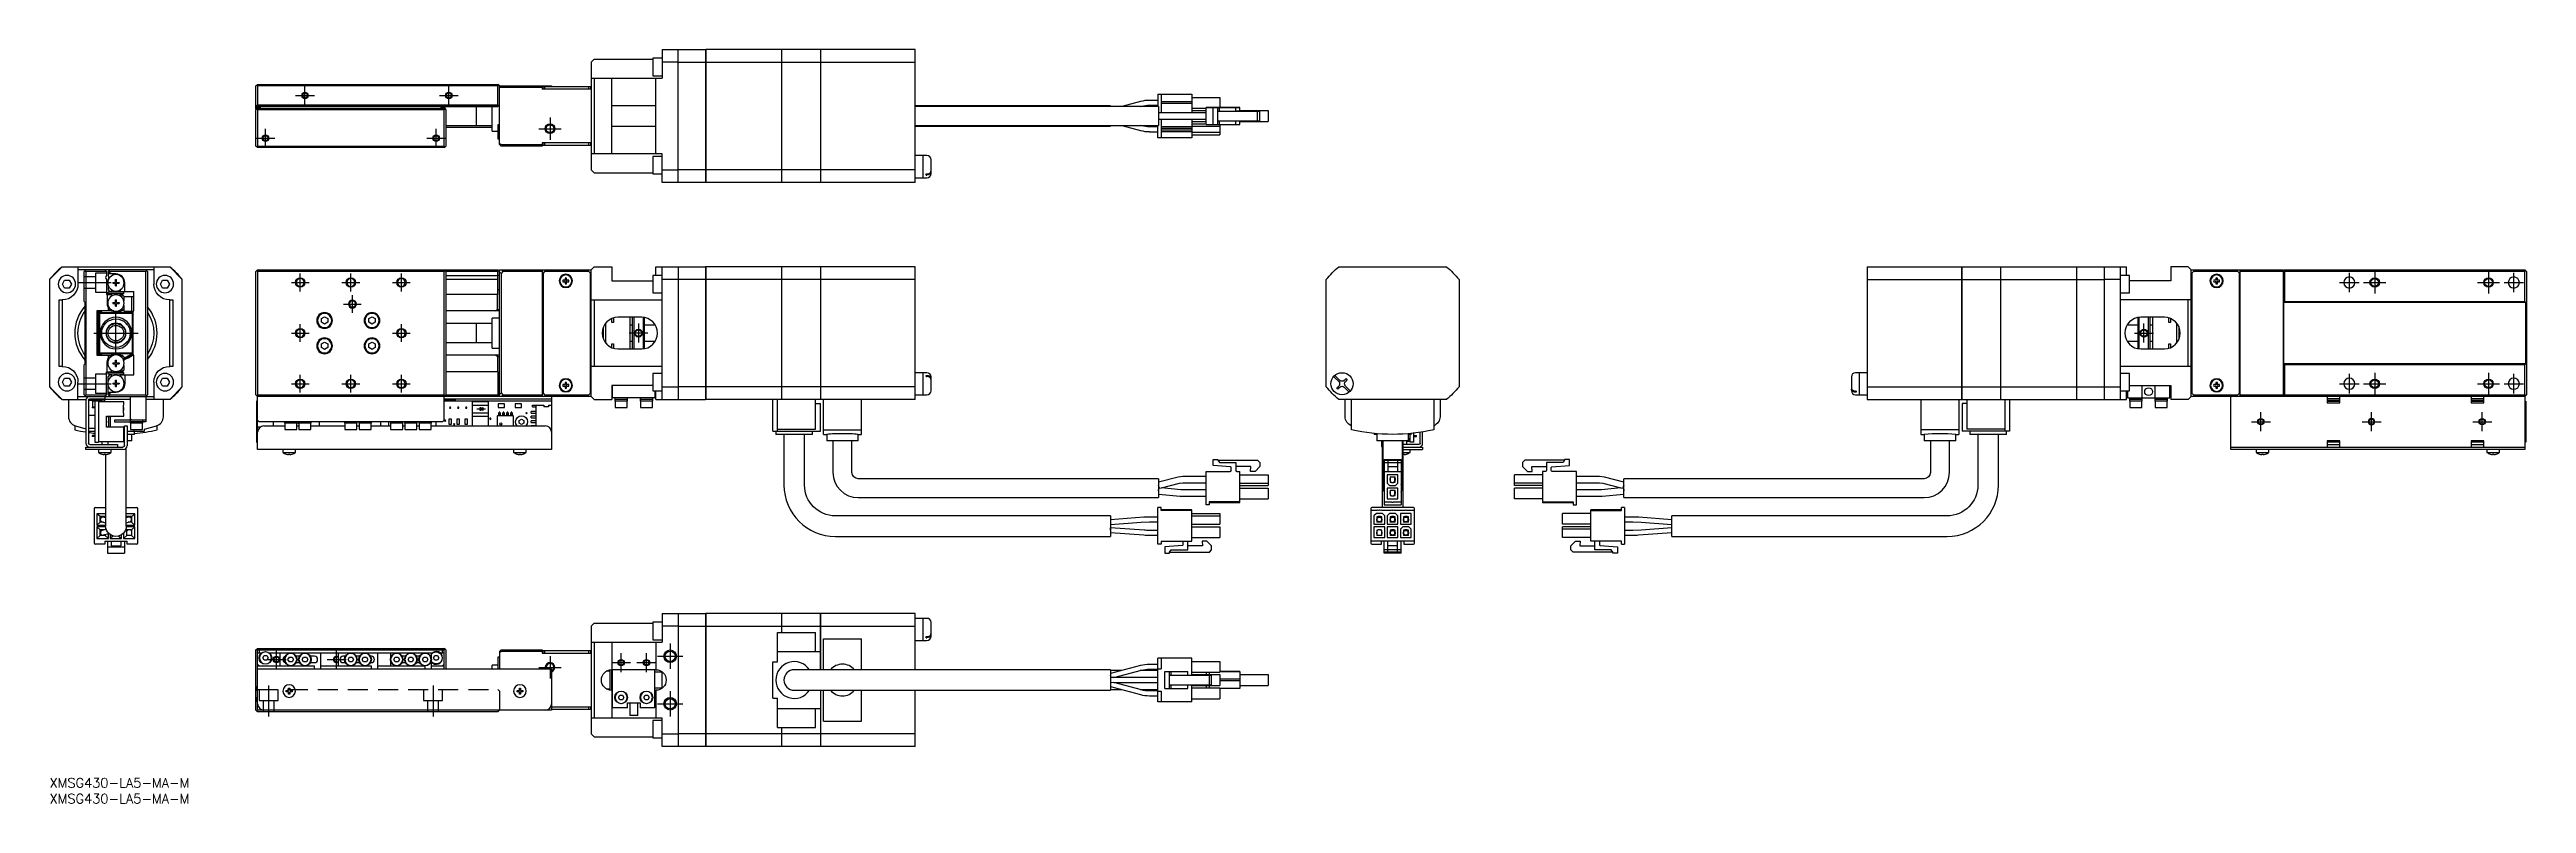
# Model space of a CAD drawing. Extents: x 0 to 783, y -8 to 230.
import ezdxf

# ---------------------------------------------------------------- set-up
doc = ezdxf.new("R2010")
doc.units = 0
doc.header["$LTSCALE"] = 0.5
doc.linetypes.add('CENTER', pattern=[50.8, 31.75, -6.35, 6.35, -6.35])
doc.linetypes.add('DASHED', pattern=[19.05, 12.7, -6.35])
for name, color, linetype in [('MSM_CENTER', 1, 'CENTER'), ('MSM_CONTINUOUS', 7, 'CONTINUOUS'), ('MSM_DASHED', 4, 'DASHED'), ('MSM_NARROW', 5, 'CONTINUOUS'), ('MSM_PART_NUMBER', 7, 'CONTINUOUS')]:
    doc.layers.add(name, color=color, linetype=linetype)
doc.styles.get("Standard").update_dxf_attribs({"font": 'txt.shx', "height": 1, "bigfont": 'bigfont.shx'})

# ---------------------------------------------------------------- blocks, each defined once
blk = doc.blocks.new('*U2')
at = {"layer": 'MSM_PART_NUMBER'}
blk.add_text('XMSG430-LA5-MA-M', height=3, dxfattribs=at).set_placement((0, -3))
blk = doc.blocks.new('*U3')
at = {"layer": 'MSM_PART_NUMBER'}
blk.add_text('XMSG430-LA5-MA-M', height=3, dxfattribs=at).set_placement((0, -8))

msp = doc.modelspace()

# ---------------------------------------------------------------- linework, layer by layer
at = {"layer": 'MSM_CENTER'}
for p, q in [((77.79, 215.76), (83.79, 215.76)), ((80.79, 212.76), (80.79, 218.76)), ((123.29, 215.76), (129.29, 215.76)), ((126.29, 212.76), (126.29, 218.76)), ((68.29, 199.26), (68.29, 205.26)), ((122.29, 199.26), (122.29, 205.26)), ((154.79, 205.26), (161.79, 205.26)), ((158.29, 208.76), (158.29, 201.76)), ((65.29, 202.26), (71.29, 202.26)), ((119.29, 202.26), (125.29, 202.26)), ((79.29, 153.84), (79.29, 159.44)), ((95.29, 153.84), (95.29, 159.44)), ((111.29, 153.84), (111.29, 159.44)), ((727.4, 153.54), (727.4, 159.74)), ((735.4, 160.14), (735.4, 153.14)), ((771.4, 160.14), (771.4, 153.14)), ((779.4, 153.54), (779.4, 159.74)), ((9, 156.64), (19.5, 156.64)), ((76.49, 156.64), (82.09, 156.64)), ((92.49, 156.64), (98.09, 156.64)), ((92.99, 149.84), (98.59, 149.84)), ((95.79, 147.04), (95.79, 152.64)), ((108.49, 156.64), (114.09, 156.64)), ((724.3, 156.64), (730.5, 156.64)), ((731.9, 156.64), (738.9, 156.64)), ((767.9, 156.64), (774.9, 156.64)), ((776.3, 156.64), (782.5, 156.64)), ((21, 133.64), (21, 147.64)), ((79.29, 137.84), (79.29, 143.44)), ((111.29, 137.84), (111.29, 143.44)), ((186.28, 143.64), (186.28, 137.64)), ((662.4, 137.64), (662.4, 143.64)), ((14, 140.64), (28, 140.64)), ((76.49, 140.64), (82.09, 140.64)), ((108.49, 140.64), (114.09, 140.64)), ((189.28, 140.64), (183.28, 140.64)), ((659.4, 140.64), (665.4, 140.64)), ((79.29, 121.84), (79.29, 127.44)), ((95.29, 121.84), (95.29, 127.44)), ((111.29, 121.84), (111.29, 127.44)), ((727.4, 121.54), (727.4, 127.74)), ((735.4, 128.14), (735.4, 121.14)), ((771.4, 128.14), (771.4, 121.14)), ((779.4, 121.54), (779.4, 127.74)), ((9, 124.64), (19.5, 124.64)), ((76.49, 124.64), (82.09, 124.64)), ((92.49, 124.64), (98.09, 124.64)), ((108.49, 124.64), (114.09, 124.64)), ((724.3, 124.64), (730.5, 124.64)), ((731.9, 124.64), (738.9, 124.64)), ((767.9, 124.64), (774.9, 124.64)), ((776.3, 124.64), (782.5, 124.64)), ((696.4, 112.64), (702.4, 112.64)), ((699.4, 109.64), (699.4, 115.64)), ((731.4, 112.64), (737.4, 112.64)), ((734.4, 109.64), (734.4, 115.64)), ((766.4, 112.64), (772.4, 112.64)), ((769.4, 109.64), (769.4, 115.64)), ((71.79, 34.5), (71.79, 40.5)), ((90.79, 34.5), (90.79, 40.5)), ((180.79, 33.5), (180.79, 39.5)), ((188.79, 33.5), (188.79, 39.5)), ((196.29, 42.5), (196.29, 34.5)), ((68.79, 37.5), (74.79, 37.5)), ((87.79, 37.5), (93.79, 37.5)), ((154.79, 35), (161.79, 35)), ((158.29, 38.5), (158.29, 31.5)), ((177.79, 36.5), (183.79, 36.5)), ((185.79, 36.5), (191.79, 36.5)), ((192.29, 38.5), (200.29, 38.5)), ((69.29, 29.3), (69.29, 19.5)), ((121.29, 29.3), (121.29, 19.5)), ((196.29, 27.5), (196.29, 19.5)), ((192.29, 23.5), (200.29, 23.5))]:
    msp.add_line(p, q, dxfattribs=at)
at = {"layer": 'MSM_CONTINUOUS'}
for p, q in [((172.29, 227.26), (171.29, 226.26)), ((172.29, 227.26), (190.79, 227.26)), ((190.79, 227.51), (190.79, 222.01)), ((193.79, 227.51), (190.79, 227.51)), ((193.79, 230.26), (193.79, 221.26)), ((193.79, 230.26), (207.49, 230.26)), ((198.79, 188.26), (198.79, 230.26)), ((207.49, 230.26), (207.49, 188.26)), ((207.54, 230.21), (207.49, 230.21)), ((207.54, 230.26), (207.54, 188.26)), ((231.49, 230.26), (207.54, 230.26)), ((231.49, 230.26), (231.49, 188.26)), ((231.54, 230.21), (231.49, 230.21)), ((243.79, 230.26), (231.54, 230.26)), ((231.54, 230.26), (231.54, 188.26)), ((243.79, 230.26), (243.79, 188.26)), ((243.84, 230.21), (243.79, 230.21)), ((243.84, 230.26), (243.84, 188.26)), ((273.79, 230.26), (243.84, 230.26)), ((273.79, 188.26), (273.79, 230.26)), ((171.29, 226.26), (171.29, 192.26)), ((171.29, 221.26), (193.79, 221.26)), ((172.29, 221.26), (172.29, 197.26)), ((177.79, 197.26), (177.79, 221.26)), ((190.79, 222.01), (193.79, 222.01)), ((191.79, 197.26), (191.79, 221.26)), ((198.79, 226.26), (193.79, 226.26)), ((207.49, 226.23), (198.79, 226.23)), ((207.54, 225.98), (207.49, 225.98)), ((231.49, 226.23), (207.54, 226.23)), ((231.54, 225.98), (231.49, 225.98)), ((243.79, 226.23), (231.54, 226.23)), ((243.84, 225.98), (243.79, 225.98)), ((273.79, 226.23), (243.84, 226.23)), ((65.29, 218.76), (65.79, 219.26)), ((65.29, 211.56), (65.29, 218.76)), ((65.79, 212.76), (65.29, 212.26)), ((141.79, 212.26), (65.29, 212.26)), ((65.29, 212.06), (66.69, 212.06)), ((65.29, 211.26), (65.79, 211.76)), ((65.39, 211.46), (65.29, 211.56)), ((65.39, 211.36), (65.39, 211.56)), ((65.54, 219.01), (65.79, 218.76)), ((66.39, 211.86), (65.69, 211.86)), ((65.79, 219.26), (141.79, 219.26)), ((65.79, 218.76), (65.79, 212.76)), ((141.79, 218.76), (65.79, 218.76)), ((65.79, 212.76), (141.79, 212.76)), ((65.79, 211.76), (124.79, 211.76)), ((66.69, 211.76), (66.69, 212.06)), ((123.89, 211.76), (123.89, 212.16)), ((141.69, 212.16), (123.89, 212.16)), ((124.89, 211.86), (124.19, 211.86)), ((124.79, 211.76), (125.29, 211.26)), ((125.19, 211.56), (125.19, 211.36)), ((134.99, 206.26), (134.99, 212.16)), ((139.99, 204.51), (139.99, 212.16)), ((141.69, 212.16), (141.79, 212.26)), ((142.29, 218.76), (141.79, 219.26)), ((141.79, 218.76), (142.04, 219.01)), ((141.79, 212.76), (141.79, 218.76)), ((142.04, 212.51), (141.79, 212.76)), ((141.79, 212.26), (142.29, 212.76)), ((142.29, 200.26), (142.29, 218.76)), ((142.29, 218.76), (158.79, 218.76)), ((155.79, 218.26), (142.29, 218.26)), ((155.79, 218.76), (155.79, 217.76)), ((171.29, 217.76), (155.79, 217.76)), ((156.09, 217.76), (156.09, 218.56)), ((156.09, 218.56), (171.09, 218.56)), ((156.59, 218.56), (156.59, 217.76)), ((158.79, 218.76), (158.79, 218.56)), ((170.59, 217.76), (170.59, 218.56)), ((171.09, 218.56), (171.09, 217.76)), ((191.79, 212.47), (177.79, 212.47)), ((335.54, 212.51), (273.79, 212.51)), ((350.79, 212.26), (273.79, 212.26)), ((335.54, 212.51), (335.54, 212.26)), ((345.03, 213.83), (339.17, 212.26)), ((344.96, 212.26), (345.41, 212.39)), ((350.54, 214.21), (347.9, 214.21)), ((347.9, 212.71), (350.54, 212.71)), ((350.54, 216.16), (361.24, 216.16)), ((350.54, 216.16), (350.54, 212.26)), ((350.79, 212.26), (350.79, 206.26)), ((351.54, 216.16), (351.54, 210.26)), ((361.24, 213.71), (351.54, 213.71)), ((361.24, 213.21), (351.54, 213.21)), ((361.24, 216.16), (361.24, 210.26)), ((361.24, 215.16), (370.14, 215.16)), ((361.24, 211.76), (365.79, 211.76)), ((365.79, 211.96), (373.44, 211.96)), ((366.79, 211.96), (365.79, 211.96)), ((365.79, 206.56), (365.79, 211.96)), ((376.49, 211.96), (366.79, 211.96)), ((367.99, 206.56), (367.99, 211.96)), ((367.99, 211.96), (369.49, 211.96)), ((373.55, 211.96), (367.99, 211.96)), ((369.49, 206.56), (369.49, 211.96)), ((369.49, 211.96), (369.99, 211.96)), ((369.99, 211.96), (375.24, 211.96)), ((369.99, 210.76), (369.99, 211.96)), ((370.14, 215.16), (370.14, 211.96)), ((373.44, 211.96), (373.74, 211.96)), ((373.74, 211.96), (373.55, 211.96)), ((375.24, 211.96), (375.54, 211.96)), ((375.24, 210.76), (375.24, 211.96)), ((375.54, 211.96), (376.49, 211.96)), ((376.49, 210.76), (376.49, 211.96)), ((65.29, 199.76), (65.29, 211.26)), ((65.54, 211.51), (65.79, 211.26)), ((65.79, 211.26), (65.79, 199.76)), ((124.79, 211.26), (65.79, 211.26)), ((124.79, 211.26), (125.04, 211.51)), ((124.79, 199.76), (124.79, 211.26)), ((125.29, 211.26), (125.29, 199.76)), ((125.29, 206.26), (139.99, 206.26)), ((125.29, 205.76), (139.99, 205.76)), ((139.99, 204.51), (141.79, 204.51)), ((141.79, 206.51), (141.79, 202.01)), ((142.29, 206.51), (141.79, 206.51)), ((177.79, 206.05), (191.79, 206.05)), ((273.79, 206.26), (350.79, 206.26)), ((273.79, 206.01), (335.54, 206.01)), ((335.54, 206.26), (335.54, 206.01)), ((339.17, 206.26), (345.02, 204.69)), ((345.41, 206.14), (344.96, 206.26)), ((350.54, 205.81), (347.91, 205.81)), ((347.91, 204.31), (350.54, 204.31)), ((350.54, 202.36), (350.54, 206.26)), ((357.17, 210.26), (350.79, 210.26)), ((357.69, 210.26), (350.79, 210.26)), ((350.79, 208.26), (357.17, 208.26)), ((351.54, 208.26), (351.54, 202.36)), ((361.24, 205.86), (351.54, 205.86)), ((361.24, 205.36), (351.54, 205.36)), ((361.24, 205.31), (351.54, 205.31)), ((361.24, 204.81), (351.54, 204.81)), ((361.24, 204.76), (351.54, 204.76)), ((361.24, 204.26), (351.54, 204.26)), ((358.43, 210.26), (357.17, 210.26)), ((357.17, 208.26), (358.43, 208.26)), ((357.88, 210.26), (357.69, 210.26)), ((365.79, 210.26), (357.88, 210.26)), ((365.79, 210.26), (358.43, 210.26)), ((358.43, 208.26), (365.79, 208.26)), ((361.24, 210.96), (365.79, 210.96)), ((361.24, 208.26), (361.24, 202.36)), ((361.24, 207.56), (365.79, 207.56)), ((361.24, 206.76), (365.79, 206.76)), ((361.24, 206.01), (370.14, 206.01)), ((361.24, 204.11), (370.14, 204.11)), ((365.79, 206.56), (367.99, 206.56)), ((367.99, 206.56), (369.49, 206.56)), ((369.49, 210.76), (369.99, 210.76)), ((369.49, 210.76), (382.09, 210.76)), ((369.49, 207.76), (382.09, 207.76)), ((369.49, 206.56), (369.99, 206.56)), ((369.99, 210.76), (375.24, 210.76)), ((369.99, 206.56), (369.99, 207.76)), ((369.99, 206.56), (375.24, 206.56)), ((370.14, 206.56), (370.14, 203.36)), ((379.92, 210.76), (375.24, 210.76)), ((375.54, 210.76), (375.24, 210.76)), ((375.24, 206.56), (375.24, 207.76)), ((375.24, 206.56), (375.54, 206.56)), ((375.54, 206.56), (376.49, 206.56)), ((376.49, 210.96), (385.39, 210.96)), ((376.49, 210.96), (385.39, 210.96)), ((376.49, 210.96), (385.39, 210.96)), ((376.49, 206.56), (376.49, 207.76)), ((376.49, 207.56), (385.39, 207.56)), ((379.79, 210.76), (379.92, 210.76)), ((381.29, 210.76), (379.79, 210.76)), ((382.79, 210.76), (381.29, 210.76)), ((382.09, 207.76), (382.09, 210.76)), ((382.09, 210.76), (382.79, 210.76)), ((382.09, 207.76), (382.79, 207.76)), ((382.79, 207.76), (382.79, 210.76)), ((385.39, 210.96), (385.39, 207.56)), ((65.79, 199.26), (65.29, 199.76)), ((65.79, 199.76), (65.54, 199.51)), ((65.79, 199.76), (124.79, 199.76)), ((124.79, 199.26), (65.79, 199.26)), ((125.04, 199.51), (124.79, 199.76)), ((124.79, 199.26), (125.29, 199.76)), ((141.79, 202.01), (142.29, 202.01)), ((142.29, 200.57), (142.9, 200.26)), ((142.79, 199.76), (142.29, 200.26)), ((155.79, 199.76), (142.79, 199.76)), ((142.9, 200.26), (155.79, 200.26)), ((142.9, 200.26), (143.4, 199.76)), ((171.29, 200.76), (155.79, 200.76)), ((155.79, 200.76), (155.79, 199.76)), ((156.09, 199.96), (156.09, 200.76)), ((171.09, 199.96), (156.09, 199.96)), ((156.59, 200.76), (156.59, 199.96)), ((170.59, 199.96), (170.59, 200.76)), ((171.09, 200.76), (171.09, 199.96)), ((193.79, 197.26), (171.29, 197.26)), ((190.79, 196.51), (190.79, 191.01)), ((193.79, 196.51), (190.79, 196.51)), ((193.79, 188.26), (193.79, 197.26)), ((276.29, 196.76), (273.79, 196.76)), ((276.29, 189.76), (276.29, 196.76)), ((276.34, 196.71), (276.29, 196.71)), ((276.34, 189.76), (276.34, 196.76)), ((277.49, 196.76), (276.34, 196.76)), ((361.24, 202.36), (350.54, 202.36)), ((361.24, 203.36), (370.14, 203.36)), ((171.29, 192.26), (172.29, 191.26)), ((172.29, 191.26), (190.79, 191.26)), ((190.79, 191.01), (193.79, 191.01)), ((193.79, 192.26), (198.79, 192.26)), ((207.49, 188.26), (193.79, 188.26)), ((207.49, 192.29), (198.79, 192.29)), ((207.54, 192.55), (207.49, 192.55)), ((207.54, 188.31), (207.49, 188.31)), ((231.49, 192.29), (207.54, 192.29)), ((231.49, 188.26), (207.54, 188.26)), ((231.54, 192.55), (231.49, 192.55)), ((231.54, 188.31), (231.49, 188.31)), ((243.79, 192.29), (231.54, 192.29)), ((243.79, 188.26), (231.54, 188.26)), ((243.84, 192.55), (243.79, 192.55)), ((243.84, 188.31), (243.79, 188.31)), ((273.79, 192.29), (243.84, 192.29)), ((273.79, 188.26), (243.84, 188.26)), ((273.79, 189.76), (276.29, 189.76)), ((276.29, 189.81), (276.34, 189.81)), ((276.34, 189.76), (277.49, 189.76)), ((277.29, 190.97), (277.49, 190.97)), ((277.29, 190.62), (277.29, 190.97)), ((277.29, 190.62), (277.49, 190.62)), ((278.24, 191.14), (278.37, 191.22)), ((278.37, 191.22), (278.48, 191.3)), ((278.48, 191.3), (278.58, 191.4)), ((278.58, 191.4), (278.66, 191.5)), ((278.66, 191.5), (278.72, 191.6)), ((278.72, 191.6), (278.76, 191.71)), ((278.76, 191.71), (278.78, 191.82)), ((278.78, 191.82), (278.79, 191.89)), ((278.79, 191.06), (278.79, 195.46)), ((4, 161.64), (0, 157.64)), ((0, 157.64), (0, 123.64)), ((4, 161.64), (38, 161.64)), ((4.06, 156.14), (4.78, 157.39)), ((4.78, 157.39), (6.22, 157.39)), ((6.22, 157.39), (6.94, 156.14)), ((9, 161.64), (9, 156.14)), ((33, 160.64), (9, 160.64)), ((11, 160.14), (11.5, 160.64)), ((11, 150.64), (11, 160.14)), ((11.5, 160.14), (11.25, 160.39)), ((11.5, 160.14), (11.5, 121.14)), ((18, 160.14), (11.5, 160.14)), ((17.5, 160.64), (18, 160.14)), ((18, 160.14), (18, 158.9)), ((18, 157.58), (18, 152.84)), ((19, 160.64), (18.5, 160.14)), ((18.5, 160.14), (18.5, 158.9)), ((21, 159.34), (18.5, 159.34)), ((18.5, 157.58), (18.5, 157.25)), ((19, 159.84), (18.65, 159.34)), ((19, 160.14), (18.75, 160.39)), ((19, 160.14), (19, 159.84)), ((30.5, 160.14), (19, 160.14)), ((19.5, 159.34), (19, 159.84)), ((20, 156.68), (20.8, 156.68)), ((20, 156.68), (20, 156.39)), ((20.53, 156.39), (20.53, 156.68)), ((20.86, 157.54), (21.15, 157.54)), ((20.86, 156.74), (20.86, 157.54)), ((21.15, 157.01), (20.86, 157.01)), ((21.15, 156.74), (21.15, 157.54)), ((21.21, 156.68), (22, 156.68)), ((21.47, 156.39), (21.47, 156.68)), ((22, 156.68), (22, 156.39)), ((30.5, 160.64), (31, 160.14)), ((30.75, 160.39), (30.5, 160.14)), ((30.5, 121.14), (30.5, 160.14)), ((31, 160.14), (31, 121.14)), ((33, 161.64), (33, 156.14)), ((35.06, 156.14), (35.78, 157.39)), ((35.78, 157.39), (37.22, 157.39)), ((37.22, 157.39), (37.94, 156.14)), ((42, 157.64), (38, 161.64)), ((42, 123.64), (42, 157.64)), ((65.79, 160.64), (65.29, 160.14)), ((65.29, 121.14), (65.29, 160.14)), ((65.54, 160.39), (65.79, 160.14)), ((65.79, 160.64), (141.79, 160.64)), ((65.79, 160.14), (65.79, 121.14)), ((124.79, 160.14), (65.79, 160.14)), ((125.29, 160.14), (124.79, 160.64)), ((124.79, 160.14), (125.04, 160.39)), ((124.79, 121.14), (124.79, 160.14)), ((141.79, 160.14), (125.29, 160.14)), ((125.29, 160.14), (125.29, 121.14)), ((125.29, 158.9), (141.79, 158.9)), ((141.79, 157.58), (125.29, 157.58)), ((142.29, 160.14), (141.79, 160.64)), ((141.79, 160.14), (142.04, 160.39)), ((141.79, 158.9), (141.79, 160.14)), ((141.79, 152.84), (141.79, 158.89)), ((142.29, 158.89), (141.79, 158.89)), ((142.29, 120.64), (142.29, 160.64)), ((142.29, 160.64), (171.29, 160.64)), ((142.79, 159.53), (142.29, 160.03)), ((143.4, 160.14), (142.79, 159.53)), ((142.79, 159.53), (142.79, 121.75)), ((142.9, 160.64), (143.4, 160.14)), ((155.79, 160.14), (143.4, 160.14)), ((155.79, 160.64), (155.79, 120.64)), ((156.59, 160.14), (156.09, 159.64)), ((156.09, 159.64), (156.09, 121.64)), ((170.59, 160.14), (156.59, 160.14)), ((163.05, 157.38), (162.37, 157.38)), ((162.37, 156.9), (163.05, 156.9)), ((163.05, 158.06), (163.05, 157.38)), ((163.05, 156.9), (163.05, 156.22)), ((163.53, 157.38), (163.53, 158.06)), ((164.21, 157.38), (163.53, 157.38)), ((163.53, 156.22), (163.53, 156.9)), ((163.53, 156.9), (164.21, 156.9)), ((171.09, 159.64), (170.59, 160.14)), ((171.09, 121.64), (171.09, 159.64)), ((172.29, 161.64), (171.29, 160.64)), ((171.29, 120.64), (171.29, 160.64)), ((172.29, 161.64), (177.79, 161.64)), ((177.79, 161.64), (177.79, 157.14)), ((177.79, 157.14), (190.79, 157.14)), ((190.79, 158.89), (190.79, 153.39)), ((193.79, 158.89), (190.79, 158.89)), ((191.79, 158.89), (191.79, 161.64)), ((191.79, 161.64), (207.49, 161.64)), ((193.79, 119.64), (193.79, 161.64)), ((198.79, 157.64), (193.79, 157.64)), ((198.79, 161.64), (198.79, 119.64)), ((207.49, 157.61), (198.79, 157.61)), ((207.49, 161.64), (207.49, 119.64)), ((207.54, 161.59), (207.49, 161.59)), ((207.54, 157.35), (207.49, 157.35)), ((231.49, 161.64), (207.54, 161.64)), ((207.54, 161.64), (207.54, 119.64)), ((231.49, 157.61), (207.54, 157.61)), ((231.49, 161.64), (231.49, 119.64)), ((231.54, 161.59), (231.49, 161.59)), ((231.54, 157.35), (231.49, 157.35)), ((231.54, 161.64), (231.54, 119.64)), ((243.79, 161.64), (231.54, 161.64)), ((243.79, 157.61), (231.54, 157.61)), ((243.79, 161.64), (243.79, 119.64)), ((243.84, 161.59), (243.79, 161.59)), ((243.84, 157.35), (243.79, 157.35)), ((273.79, 161.64), (243.84, 161.64)), ((243.84, 161.64), (243.84, 119.64)), ((273.79, 157.61), (243.84, 157.61)), ((273.79, 119.64), (273.79, 161.64)), ((403.92, 157.77), (403.79, 157.64)), ((403.79, 123.67), (403.79, 157.61)), ((407.79, 161.64), (407.66, 161.51)), ((407.82, 161.64), (441.76, 161.64)), ((441.92, 161.51), (441.79, 161.64)), ((445.79, 157.64), (445.66, 157.77)), ((445.79, 157.61), (445.79, 123.67)), ((574.9, 161.64), (574.9, 119.64)), ((574.9, 161.64), (604.85, 161.64)), ((574.9, 157.61), (604.85, 157.61)), ((604.85, 119.64), (604.85, 161.64)), ((604.85, 161.59), (604.9, 161.59)), ((604.85, 157.35), (604.9, 157.35)), ((604.9, 119.64), (604.9, 161.64)), ((604.9, 161.64), (617.15, 161.64)), ((604.9, 157.61), (617.15, 157.61)), ((617.15, 119.64), (617.15, 161.64)), ((617.15, 161.59), (617.2, 161.59)), ((617.15, 157.35), (617.2, 157.35)), ((617.2, 161.64), (641.15, 161.64)), ((617.2, 119.64), (617.2, 161.64)), ((617.2, 157.61), (641.15, 157.61)), ((641.15, 119.64), (641.15, 161.64)), ((641.15, 161.59), (641.2, 161.59)), ((641.15, 157.35), (641.2, 157.35)), ((641.2, 161.64), (656.9, 161.64)), ((641.2, 119.64), (641.2, 161.64)), ((641.2, 157.61), (649.9, 157.61)), ((649.9, 119.64), (649.9, 161.64)), ((654.9, 157.64), (649.9, 157.64)), ((654.9, 161.64), (654.9, 119.64)), ((657.9, 158.89), (654.9, 158.89)), ((656.9, 158.89), (656.9, 161.64)), ((657.9, 153.39), (657.9, 158.89)), ((670.9, 157.14), (657.9, 157.14)), ((670.9, 161.64), (670.9, 157.14)), ((676.4, 161.64), (670.9, 161.64)), ((677.4, 160.64), (676.4, 161.64)), ((677.4, 120.64), (677.4, 160.64)), ((677.4, 160.64), (706.4, 160.64)), ((678.1, 160.14), (677.6, 159.64)), ((677.6, 159.64), (677.6, 121.64)), ((692.1, 160.14), (678.1, 160.14)), ((685.16, 157.38), (684.48, 157.38)), ((684.48, 156.9), (685.16, 156.9)), ((685.16, 158.06), (685.16, 157.38)), ((685.16, 156.9), (685.16, 156.22)), ((685.64, 157.38), (685.64, 158.06)), ((686.32, 157.38), (685.64, 157.38)), ((685.64, 156.22), (685.64, 156.9)), ((685.64, 156.9), (686.32, 156.9)), ((692.6, 159.64), (692.1, 160.14)), ((692.6, 121.64), (692.6, 159.64)), ((692.9, 120.64), (692.9, 160.64)), ((706.4, 160.14), (692.9, 160.14)), ((706.4, 160.64), (706.4, 120.64)), ((706.9, 160.64), (706.4, 160.14)), ((706.65, 160.39), (706.9, 160.14)), ((706.9, 160.64), (782.9, 160.64)), ((706.9, 160.14), (706.9, 150.64)), ((782.9, 160.14), (706.9, 160.14)), ((783.4, 160.14), (782.9, 160.64)), ((782.9, 160.14), (783.15, 160.39)), ((782.9, 150.64), (782.9, 160.14)), ((783.4, 160.14), (783.4, 121.14)), ((3, 130.14), (3, 151.14)), ((3, 151.14), (4, 151.14)), ((4, 151.14), (4, 130.14)), ((4.78, 154.89), (4.06, 156.14)), ((6.22, 154.89), (4.78, 154.89)), ((6.94, 156.14), (6.22, 154.89)), ((11.3, 150.34), (11, 150.64)), ((11.3, 130.94), (11.3, 150.34)), ((18, 152.84), (19.46, 152.84)), ((18.2, 152.84), (18.2, 150.14)), ((18.5, 155.82), (18.5, 154.34)), ((18.5, 154.34), (19, 153.84)), ((18.5, 153.04), (18.5, 153.64)), ((23.5, 153.64), (18.5, 153.64)), ((23.5, 153.04), (18.5, 153.04)), ((19, 153.84), (19.48, 153.84)), ((19.46, 152.84), (19.54, 152.7)), ((19.54, 153.93), (19.48, 153.84)), ((20, 156.39), (20.8, 156.39)), ((20, 150.28), (20.8, 150.28)), ((20, 150.28), (20, 149.99)), ((20, 149.99), (20.8, 149.99)), ((20.53, 149.99), (20.53, 150.28)), ((20.86, 155.54), (20.86, 156.33)), ((20.86, 156.07), (21.15, 156.07)), ((20.86, 155.54), (21.15, 155.54)), ((20.86, 151.14), (21.15, 151.14)), ((20.86, 150.34), (20.86, 151.14)), ((21.15, 150.61), (20.86, 150.61)), ((20.86, 149.14), (20.86, 149.93)), ((20.86, 149.67), (21.15, 149.67)), ((20.86, 149.14), (21.15, 149.14)), ((21.15, 155.54), (21.15, 156.33)), ((21.15, 150.34), (21.15, 151.14)), ((21.15, 149.14), (21.15, 149.93)), ((21.21, 156.39), (22, 156.39)), ((21.21, 150.28), (22, 150.28)), ((21.21, 149.99), (22, 149.99)), ((21.47, 149.99), (21.47, 150.28)), ((22, 150.28), (22, 149.99)), ((22.52, 153.84), (22.33, 154.16)), ((22.33, 152.46), (22.54, 152.84)), ((22.52, 153.84), (26.7, 153.84)), ((23, 152.84), (22.54, 152.84)), ((23, 151.8), (23, 152.84)), ((23, 152.84), (23.5, 152.34)), ((23.5, 153.04), (23.5, 153.64)), ((23.5, 152.34), (23.5, 150.85)), ((26.7, 152.09), (23.5, 152.09)), ((23.5, 149.42), (23.5, 147.59)), ((23.8, 153.84), (23.8, 156.54)), ((26, 147.59), (26, 152.09)), ((26.7, 147.64), (26.7, 153.84)), ((35.78, 154.89), (35.06, 156.14)), ((37.22, 154.89), (35.78, 154.89)), ((37.94, 156.14), (37.22, 154.89)), ((38, 130.14), (38, 151.14)), ((38, 151.14), (39, 151.14)), ((39, 151.14), (39, 130.14)), ((141.79, 152.84), (125.29, 152.84)), ((141.69, 148.14), (141.69, 152.84)), ((141.79, 154.39), (142.29, 154.39)), ((156.09, 150.64), (155.79, 150.64)), ((155.79, 148.89), (156.09, 148.89)), ((171.29, 150.64), (171.09, 150.64)), ((171.29, 151.14), (193.79, 151.14)), ((172.29, 151.14), (172.29, 130.14)), ((190.79, 153.39), (193.79, 153.39)), ((654.9, 153.39), (657.9, 153.39)), ((677.4, 151.14), (654.9, 151.14)), ((676.4, 130.14), (676.4, 151.14)), ((677.6, 154.89), (677.4, 154.89)), ((677.6, 150.64), (677.4, 150.64)), ((692.9, 154.89), (692.6, 154.89)), ((692.9, 154.39), (692.6, 154.39)), ((692.6, 148.89), (692.9, 148.89)), ((706.9, 150.64), (706.6, 150.34)), ((783.2, 150.34), (706.6, 150.34)), ((706.6, 150.34), (706.6, 130.94)), ((706.9, 150.64), (782.9, 150.64)), ((783.2, 150.34), (782.9, 150.64)), ((783.2, 130.94), (783.2, 150.34)), ((15, 147.64), (15, 133.64)), ((20.29, 147.64), (15, 147.64)), ((15.5, 146.34), (15.8, 146.64)), ((15.5, 134.94), (15.5, 146.34)), ((16, 146.84), (15.8, 146.64)), ((15.8, 146.64), (15.8, 134.64)), ((16, 146.84), (16.3, 147.14)), ((26, 146.84), (16, 146.84)), ((16.3, 147.14), (25.7, 147.14)), ((18.7, 147.64), (18.7, 148.54)), ((19.2, 147.99), (19.2, 147.64)), ((21.71, 147.64), (23, 147.64)), ((23, 147.64), (23, 148.48)), ((23.5, 148.14), (23, 147.64)), ((23.5, 147.59), (26.5, 147.59)), ((24.2, 143.61), (24.2, 143.8)), ((24.2, 143.61), (24.43, 143.39)), ((24.43, 143.56), (24.43, 143.39)), ((24.43, 143.39), (24.56, 143.39)), ((25.7, 147.14), (26.5, 146.34)), ((26.2, 134.64), (26.2, 146.64)), ((26.5, 133.64), (26.5, 147.64)), ((26.5, 147.64), (26.7, 147.64)), ((85.99, 145.22), (86.99, 145.79)), ((85.99, 144.06), (85.99, 145.22)), ((86.99, 143.48), (85.99, 144.06)), ((86.99, 145.79), (87.99, 145.22)), ((87.99, 144.06), (86.99, 143.48)), ((87.99, 145.22), (87.99, 144.06)), ((100.99, 145.22), (101.99, 145.79)), ((100.99, 144.06), (100.99, 145.22)), ((101.99, 143.48), (100.99, 144.06)), ((101.99, 145.79), (102.99, 145.22)), ((102.99, 144.06), (101.99, 143.48)), ((102.99, 145.22), (102.99, 144.06)), ((142.29, 147.64), (125.29, 147.64)), ((139.99, 143.64), (125.29, 143.64)), ((134.99, 137.64), (134.99, 143.64)), ((139.99, 135.89), (139.99, 145.39)), ((142.29, 145.39), (139.99, 145.39)), ((140.98, 147.64), (141.69, 148.14)), ((141.69, 148.14), (142.29, 148.14)), ((155.99, 145.64), (155.79, 145.44)), ((155.99, 145.64), (155.99, 135.64)), ((156.09, 145.64), (155.99, 145.64)), ((171.29, 148.14), (171.09, 148.14)), ((175.09, 141.89), (174.95, 141.89)), ((175.09, 142.34), (175.09, 138.93)), ((175.89, 143.77), (175.89, 137.51)), ((177.89, 143.97), (177.89, 145.26)), ((178.39, 143.99), (177.89, 143.99)), ((178.39, 143.97), (177.89, 143.97)), ((178.39, 145.44), (178.39, 143.97)), ((187.29, 145.64), (179.79, 145.64)), ((183.59, 135.64), (183.59, 145.64)), ((184.29, 143.14), (183.59, 143.14)), ((184.29, 145.64), (184.29, 135.64)), ((184.79, 145.64), (184.79, 135.64)), ((187.89, 135.67), (187.89, 145.6)), ((188.09, 145.57), (188.09, 135.7)), ((191.62, 143.14), (188.09, 143.14)), ((660.6, 143.14), (657.07, 143.14)), ((660.6, 135.7), (660.6, 145.57)), ((660.8, 145.6), (660.8, 135.67)), ((668.9, 145.64), (661.4, 145.64)), ((663.9, 135.64), (663.9, 145.64)), ((664.4, 135.64), (664.4, 145.64)), ((665.1, 143.14), (664.4, 143.14)), ((665.1, 145.64), (665.1, 135.64)), ((670.3, 143.97), (670.3, 145.44)), ((670.8, 143.99), (670.3, 143.99)), ((670.8, 143.97), (670.3, 143.97)), ((670.8, 145.26), (670.8, 143.97)), ((672.8, 137.51), (672.8, 143.77)), ((673.6, 138.93), (673.6, 142.34)), ((673.74, 141.89), (673.6, 141.89)), ((677.6, 148.14), (677.4, 148.14)), ((692.7, 145.64), (692.6, 145.64)), ((692.7, 135.64), (692.7, 145.64)), ((692.9, 145.44), (692.7, 145.64)), ((15, 133.64), (20.29, 133.64)), ((15.8, 134.64), (15.5, 134.94)), ((15.8, 134.64), (16, 134.44)), ((16, 134.44), (26, 134.44)), ((16.3, 134.14), (16, 134.44)), ((25.7, 134.14), (16.3, 134.14)), ((18.04, 139.58), (18.04, 139.57)), ((18.7, 132.73), (18.7, 133.64)), ((19.2, 133.64), (19.2, 133.28)), ((19.56, 137.84), (19.63, 137.84)), ((19.69, 137.77), (19.63, 137.84)), ((21.71, 133.64), (23, 133.64)), ((22.38, 137.84), (22.31, 137.77)), ((22.38, 137.84), (22.44, 137.84)), ((23, 132.8), (23, 133.64)), ((23, 133.64), (23.5, 133.14)), ((23.97, 139.57), (23.97, 139.57)), ((24.43, 137.89), (24.2, 137.66)), ((24.2, 137.47), (24.2, 137.66)), ((24.43, 137.89), (24.43, 137.72)), ((24.56, 137.89), (24.43, 137.89)), ((26, 134.44), (25.7, 134.14)), ((26, 134.44), (26.2, 134.64)), ((26.5, 134.94), (26.2, 134.64)), ((26.7, 133.64), (26.5, 133.64)), ((26.7, 127.44), (26.7, 133.64)), ((85.99, 137.22), (86.99, 137.79)), ((85.99, 136.06), (85.99, 137.22)), ((86.99, 135.48), (85.99, 136.06)), ((86.99, 137.79), (87.99, 137.22)), ((87.99, 136.06), (86.99, 135.48)), ((87.99, 137.22), (87.99, 136.06)), ((100.99, 137.22), (101.99, 137.79)), ((100.99, 136.06), (100.99, 137.22)), ((101.99, 135.48), (100.99, 136.06)), ((101.99, 137.79), (102.99, 137.22)), ((102.99, 136.06), (101.99, 135.48)), ((102.99, 137.22), (102.99, 136.06)), ((125.29, 137.64), (139.99, 137.64)), ((142.29, 133.64), (125.29, 133.64)), ((139.99, 135.89), (142.29, 135.89)), ((141.79, 133.14), (141.08, 133.64)), ((155.79, 135.84), (155.99, 135.64)), ((155.99, 135.64), (156.09, 135.64)), ((174.95, 139.39), (175.09, 139.39)), ((177.89, 136.01), (177.89, 137.3)), ((177.89, 137.3), (178.39, 137.3)), ((177.89, 137.29), (178.39, 137.29)), ((178.39, 137.3), (178.39, 135.84)), ((179.79, 135.64), (187.29, 135.64)), ((183.59, 138.14), (184.29, 138.14)), ((188.09, 138.14), (191.62, 138.14)), ((657.07, 138.14), (660.6, 138.14)), ((661.4, 135.64), (668.9, 135.64)), ((664.4, 138.14), (665.1, 138.14)), ((670.3, 137.3), (670.8, 137.3)), ((670.3, 135.84), (670.3, 137.3)), ((670.3, 137.29), (670.8, 137.29)), ((670.8, 137.3), (670.8, 136.01)), ((673.6, 139.39), (673.74, 139.39)), ((692.6, 135.64), (692.7, 135.64)), ((692.7, 135.64), (692.9, 135.84)), ((4, 130.14), (3, 130.14)), ((4.06, 125.14), (4.78, 126.39)), ((4.78, 126.39), (6.22, 126.39)), ((6.22, 126.39), (6.94, 125.14)), ((11, 130.64), (11.3, 130.94)), ((11, 121.14), (11, 130.64)), ((18, 128.44), (19.46, 128.44)), ((18, 121.14), (18, 128.44)), ((18.2, 128.44), (18.2, 131.14)), ((18.5, 127.64), (18.5, 128.24)), ((23.5, 128.24), (18.5, 128.24)), ((23.5, 127.64), (18.5, 127.64)), ((19, 127.44), (18.5, 126.94)), ((18.5, 125.45), (18.5, 126.94)), ((19, 127.44), (19.48, 127.44)), ((19.54, 128.58), (19.46, 128.44)), ((19.48, 127.44), (19.54, 127.35)), ((20, 131.28), (20.8, 131.28)), ((20, 131.28), (20, 130.99)), ((20, 130.99), (20.8, 130.99)), ((20.53, 130.99), (20.53, 131.28)), ((20.86, 132.14), (21.15, 132.14)), ((20.86, 131.34), (20.86, 132.14)), ((21.15, 131.61), (20.86, 131.61)), ((20.86, 130.14), (20.86, 130.93)), ((20.86, 130.67), (21.15, 130.67)), ((20.86, 130.14), (21.15, 130.14)), ((20.86, 125.74), (21.15, 125.74)), ((20.86, 124.94), (20.86, 125.74)), ((21.15, 131.34), (21.15, 132.14)), ((21.15, 130.14), (21.15, 130.93)), ((21.15, 124.94), (21.15, 125.74)), ((21.21, 131.28), (22, 131.28)), ((21.21, 130.99), (22, 130.99)), ((21.47, 130.99), (21.47, 131.28)), ((22, 131.28), (22, 130.99)), ((22.54, 128.44), (22.33, 128.81)), ((22.33, 127.11), (22.52, 127.44)), ((22.52, 127.44), (26.7, 127.44)), ((23, 128.44), (22.54, 128.44)), ((23, 128.44), (23, 129.48)), ((23.5, 128.94), (23, 128.44)), ((23.5, 133.14), (23.5, 131.85)), ((23.5, 130.42), (23.5, 128.94)), ((23.5, 127.64), (23.5, 128.24)), ((23.8, 127.44), (23.8, 124.74)), ((35.06, 125.14), (35.78, 126.39)), ((35.78, 126.39), (37.22, 126.39)), ((37.22, 126.39), (37.94, 125.14)), ((39, 130.14), (38, 130.14)), ((141.89, 128.44), (125.29, 128.44)), ((141.79, 128.44), (141.79, 133.14)), ((142.29, 133.14), (141.79, 133.14)), ((141.79, 126.89), (141.79, 122.39)), ((142.29, 126.89), (141.79, 126.89)), ((141.89, 126.89), (141.89, 128.44)), ((156.09, 132.39), (155.79, 132.39)), ((155.79, 130.64), (156.09, 130.64)), ((171.09, 133.14), (171.29, 133.14)), ((171.09, 130.64), (171.29, 130.64)), ((193.79, 130.14), (171.29, 130.14)), ((190.79, 127.89), (190.79, 122.39)), ((193.79, 127.89), (190.79, 127.89)), ((276.29, 128.14), (273.79, 128.14)), ((276.29, 121.14), (276.29, 128.14)), ((276.34, 128.09), (276.29, 128.09)), ((276.34, 121.14), (276.34, 128.14)), ((277.49, 128.14), (276.34, 128.14)), ((277.29, 127.28), (277.49, 127.28)), ((277.29, 126.93), (277.29, 127.28)), ((277.29, 126.93), (277.49, 126.93)), ((278.45, 126.63), (278.33, 126.71)), ((278.55, 126.54), (278.45, 126.63)), ((278.64, 126.44), (278.55, 126.54)), ((278.7, 126.34), (278.64, 126.44)), ((278.75, 126.23), (278.7, 126.34)), ((278.78, 126.12), (278.75, 126.23)), ((278.79, 126.01), (278.78, 126.12)), ((278.79, 122.44), (278.79, 126.84)), ((407.73, 125.34), (406.14, 126.93)), ((406.5, 127.28), (408.08, 125.7)), ((409.49, 125.7), (410.1, 126.3)), ((410.45, 125.95), (409.85, 125.34)), ((410.1, 126.3), (410.45, 125.95)), ((569.9, 126.84), (569.9, 122.44)), ((572.35, 128.14), (571.2, 128.14)), ((572.35, 128.14), (572.35, 121.14)), ((572.4, 128.09), (572.35, 128.09)), ((572.4, 128.14), (572.4, 121.14)), ((574.9, 128.14), (572.4, 128.14)), ((677.4, 130.14), (654.9, 130.14)), ((657.9, 127.89), (654.9, 127.89)), ((657.9, 122.39), (657.9, 127.89)), ((677.4, 133.14), (677.6, 133.14)), ((677.4, 130.64), (677.6, 130.64)), ((677.4, 126.39), (677.6, 126.39)), ((692.9, 132.39), (692.6, 132.39)), ((692.6, 126.89), (692.9, 126.89)), ((692.6, 126.39), (692.9, 126.39)), ((706.6, 130.94), (706.9, 130.64)), ((783.2, 130.94), (706.6, 130.94)), ((706.9, 130.64), (706.9, 121.14)), ((782.9, 130.64), (706.9, 130.64)), ((782.9, 130.64), (783.2, 130.94)), ((782.9, 121.14), (782.9, 130.64)), ((0, 123.64), (4, 119.64)), ((4, 119.64), (11.52, 119.64)), ((4.78, 123.89), (4.06, 125.14)), ((6.22, 123.89), (4.78, 123.89)), ((6, 119.64), (6, 114.22)), ((6.94, 125.14), (6.22, 123.89)), ((9, 119.64), (9, 125.14)), ((9, 120.64), (33, 120.64)), ((11.5, 120.64), (11, 121.14)), ((11.25, 120.89), (11.5, 121.14)), ((11.5, 121.14), (18, 121.14)), ((11.5, 119.44), (11.5, 105.84)), ((12.3, 119.44), (12.3, 105.84)), ((12.5, 119.64), (12.35, 119.64)), ((12.5, 119.78), (12.5, 119.34)), ((16.5, 119.34), (12.5, 119.34)), ((12.7, 119.84), (17.5, 119.84)), ((13.5, 119.34), (13.5, 119.14)), ((17.5, 119.14), (13.5, 119.14)), ((13.6, 119.14), (13.6, 117.26)), ((14.3, 119.14), (14.3, 106.14)), ((15.5, 119.14), (15.5, 106.14)), ((23.5, 118.89), (15.5, 118.89)), ((16.5, 119.34), (16.5, 119.84)), ((25.5, 119.64), (16.5, 119.64)), ((17.4, 118.89), (17.4, 119.14)), ((18, 121.14), (17.5, 120.64)), ((17.5, 120.64), (17.5, 119.84)), ((17.5, 119.14), (17.5, 119.64)), ((18.5, 121.14), (18.5, 124.02)), ((18.5, 121.94), (21, 121.94)), ((18.5, 121.14), (19, 120.64)), ((18.65, 121.94), (19, 121.44)), ((18.75, 120.89), (19, 121.14)), ((19, 121.44), (19.5, 121.94)), ((19, 121.44), (19, 121.14)), ((19, 121.14), (30.5, 121.14)), ((20, 124.88), (20.8, 124.88)), ((20, 124.88), (20, 124.59)), ((20, 124.59), (20.8, 124.59)), ((20.53, 124.59), (20.53, 124.88)), ((21.15, 125.21), (20.86, 125.21)), ((20.86, 123.74), (20.86, 124.53)), ((20.86, 124.27), (21.15, 124.27)), ((20.86, 123.74), (21.15, 123.74)), ((21.15, 123.74), (21.15, 124.53)), ((21.21, 124.88), (22, 124.88)), ((21.21, 124.59), (22, 124.59)), ((21.47, 124.59), (21.47, 124.88)), ((22, 124.88), (22, 124.59)), ((23.5, 117.89), (23.4, 117.89)), ((23.4, 115.39), (23.4, 117.89)), ((23.5, 117.89), (23.5, 118.89)), ((25.5, 120.64), (25.5, 112.14)), ((30.5, 121.14), (30.75, 120.89)), ((31, 121.14), (30.5, 120.64)), ((30.5, 120.64), (30.5, 112.64)), ((38, 119.64), (30.5, 119.64)), ((33, 125.14), (33, 119.64)), ((35.78, 123.89), (35.06, 125.14)), ((37.22, 123.89), (35.78, 123.89)), ((36, 114.22), (36, 119.64)), ((37.94, 125.14), (37.22, 123.89)), ((38, 119.64), (42, 123.64)), ((65.29, 121.14), (65.79, 120.64)), ((65.79, 119.14), (65.49, 119.14)), ((65.49, 119.14), (65.49, 106.14)), ((65.79, 121.14), (65.54, 120.89)), ((65.79, 121.14), (124.79, 121.14)), ((65.79, 103.84), (65.79, 120.64)), ((171.29, 120.64), (65.79, 120.64)), ((125.04, 120.89), (124.79, 121.14)), ((124.79, 120.64), (125.29, 121.14)), ((124.79, 113.14), (124.79, 120.64)), ((124.79, 119.84), (158.79, 119.84)), ((128.29, 119.34), (124.79, 119.34)), ((158.79, 119.14), (124.79, 119.14)), ((125.29, 121.14), (141.89, 121.14)), ((128.29, 119.84), (128.29, 119.14)), ((138.79, 118.89), (133.79, 118.89)), ((133.79, 111.34), (133.79, 118.89)), ((133.79, 117.89), (138.79, 117.89)), ((138.79, 111.34), (138.79, 118.89)), ((141.79, 122.39), (142.29, 122.39)), ((141.79, 120.64), (142.09, 120.94)), ((141.89, 121.14), (141.89, 122.39)), ((142.09, 120.94), (141.89, 121.14)), ((141.91, 118.34), (141.91, 117.09)), ((143.91, 118.34), (141.91, 118.34)), ((142.09, 120.94), (142.29, 121.14)), ((142.29, 121.25), (142.79, 121.75)), ((142.79, 121.75), (143.4, 121.14)), ((143.4, 121.14), (142.9, 120.64)), ((143.4, 121.14), (155.79, 121.14)), ((143.91, 117.09), (143.91, 118.34)), ((147.31, 118.34), (147.31, 117.09)), ((149.31, 118.34), (147.31, 118.34)), ((149.31, 117.09), (149.31, 118.34)), ((152.79, 117.39), (152.79, 117.89)), ((152.79, 117.89), (156.29, 117.89)), ((153.79, 117.89), (153.79, 111.34)), ((156.09, 121.64), (156.59, 121.14)), ((156.29, 117.89), (156.29, 117.39)), ((156.59, 121.14), (170.59, 121.14)), ((157.79, 117.89), (157.79, 117.39)), ((157.79, 117.89), (158.79, 117.89)), ((158.79, 120.64), (158.79, 103.84)), ((163.05, 124.38), (162.37, 124.38)), ((162.37, 123.9), (163.05, 123.9)), ((163.05, 125.06), (163.05, 124.38)), ((163.05, 123.9), (163.05, 123.22)), ((163.53, 124.38), (163.53, 125.06)), ((164.21, 124.38), (163.53, 124.38)), ((163.53, 123.22), (163.53, 123.9)), ((163.53, 123.9), (164.21, 123.9)), ((170.59, 121.14), (171.09, 121.64)), ((171.29, 120.64), (172.29, 119.64)), ((172.29, 119.64), (177.79, 119.64)), ((190.79, 124.14), (177.79, 124.14)), ((177.79, 124.14), (177.79, 119.64)), ((178.09, 120.14), (178.09, 124.14)), ((191.49, 120.14), (178.09, 120.14)), ((178.79, 120.14), (178.79, 119.14)), ((182.79, 119.64), (178.79, 119.64)), ((182.79, 119.14), (178.79, 119.14)), ((178.89, 119.14), (178.89, 117.14)), ((182.69, 117.14), (182.69, 119.14)), ((182.79, 119.14), (182.79, 120.14)), ((186.79, 120.14), (186.79, 119.14)), ((190.79, 119.64), (186.79, 119.64)), ((190.79, 119.14), (186.79, 119.14)), ((186.89, 119.14), (186.89, 117.14)), ((190.69, 117.14), (190.69, 119.14)), ((190.79, 122.39), (193.79, 122.39)), ((190.79, 119.14), (190.79, 120.14)), ((191.49, 122.39), (191.49, 120.14)), ((191.79, 119.64), (191.79, 122.39)), ((191.79, 119.64), (207.49, 119.64)), ((193.79, 123.64), (198.79, 123.64)), ((207.49, 123.67), (198.79, 123.67)), ((207.54, 123.92), (207.49, 123.92)), ((207.54, 119.69), (207.49, 119.69)), ((231.49, 123.67), (207.54, 123.67)), ((243.79, 119.64), (207.54, 119.64)), ((228.79, 109.64), (228.79, 119.64)), ((230.29, 109.64), (230.29, 119.64)), ((231.54, 123.92), (231.49, 123.92)), ((231.54, 119.69), (231.49, 119.69)), ((243.79, 123.67), (231.54, 123.67)), ((242.29, 110.24), (242.29, 119.64)), ((242.29, 118.44), (243.79, 118.44)), ((243.84, 123.92), (243.79, 123.92)), ((243.84, 119.69), (243.79, 119.69)), ((243.79, 109.64), (243.79, 118.44)), ((273.79, 123.67), (243.84, 123.67)), ((273.79, 119.64), (243.84, 119.64)), ((244.79, 108.64), (244.79, 119.64)), ((256.79, 108.64), (256.79, 119.64)), ((273.79, 121.14), (276.29, 121.14)), ((276.29, 121.19), (276.34, 121.19)), ((276.34, 121.14), (277.49, 121.14)), ((403.79, 123.64), (403.92, 123.51)), ((407.13, 123.33), (407.73, 123.93)), ((407.48, 122.98), (407.13, 123.33)), ((408.08, 123.58), (407.48, 122.98)), ((407.66, 119.77), (407.79, 119.64)), ((441.76, 119.64), (407.82, 119.64)), ((411.08, 121.99), (409.49, 123.58)), ((409.79, 114.22), (409.79, 119.64)), ((409.85, 123.93), (411.43, 122.35)), ((411.79, 110.07), (411.79, 119.64)), ((437.79, 119.64), (437.79, 110.07)), ((439.79, 119.64), (439.79, 114.22)), ((441.79, 119.64), (441.92, 119.77)), ((445.66, 123.51), (445.79, 123.64)), ((569.9, 123.27), (569.91, 123.16)), ((569.91, 123.16), (569.94, 123.05)), ((569.94, 123.05), (569.99, 122.94)), ((569.99, 122.94), (570.05, 122.84)), ((570.05, 122.84), (570.14, 122.74)), ((570.14, 122.74), (570.24, 122.65)), ((570.24, 122.65), (570.36, 122.56)), ((571.4, 122.35), (571.2, 122.35)), ((571.4, 121.99), (571.2, 121.99)), ((571.2, 121.14), (572.35, 121.14)), ((571.4, 122.35), (571.4, 121.99)), ((572.35, 121.19), (572.4, 121.19)), ((572.4, 121.14), (574.9, 121.14)), ((574.9, 123.67), (604.85, 123.67)), ((574.9, 119.64), (604.85, 119.64)), ((591.9, 119.64), (591.9, 108.64)), ((603.9, 119.64), (603.9, 108.64)), ((604.85, 123.92), (604.9, 123.92)), ((604.85, 119.69), (604.9, 119.69)), ((604.9, 123.67), (617.15, 123.67)), ((604.9, 119.64), (641.15, 119.64)), ((606.4, 118.44), (604.9, 118.44)), ((604.9, 118.44), (604.9, 109.64)), ((606.4, 119.64), (606.4, 110.24)), ((617.15, 123.92), (617.2, 123.92)), ((617.15, 119.69), (617.2, 119.69)), ((617.2, 123.67), (641.15, 123.67)), ((618.4, 119.64), (618.4, 109.64)), ((619.9, 119.64), (619.9, 109.64)), ((641.15, 123.92), (641.2, 123.92)), ((641.15, 119.69), (641.2, 119.69)), ((641.2, 123.67), (649.9, 123.67)), ((641.2, 119.64), (656.9, 119.64)), ((649.9, 123.64), (654.9, 123.64)), ((654.9, 122.39), (657.9, 122.39)), ((656.9, 119.64), (656.9, 122.39)), ((657.2, 122.39), (657.2, 120.14)), ((657.2, 120.14), (670.6, 120.14)), ((657.9, 124.14), (670.9, 124.14)), ((657.9, 120.14), (657.9, 119.14)), ((661.9, 119.64), (657.9, 119.64)), ((661.9, 119.14), (657.9, 119.14)), ((658, 119.14), (658, 117.14)), ((661.8, 117.14), (661.8, 119.14)), ((661.9, 119.14), (661.9, 124.14)), ((665.9, 124.14), (665.9, 119.14)), ((669.9, 119.64), (665.9, 119.64)), ((669.9, 119.14), (665.9, 119.14)), ((666, 119.14), (666, 117.14)), ((669.8, 117.14), (669.8, 119.14)), ((669.9, 119.14), (669.9, 120.14)), ((670.6, 120.14), (670.6, 124.14)), ((670.9, 124.14), (670.9, 119.64)), ((676.4, 119.64), (670.9, 119.64)), ((676.4, 119.64), (677.4, 120.64)), ((782.9, 120.64), (677.4, 120.64)), ((677.6, 121.64), (678.1, 121.14)), ((678.1, 121.14), (692.1, 121.14)), ((685.16, 124.38), (684.48, 124.38)), ((684.48, 123.9), (685.16, 123.9)), ((685.16, 125.06), (685.16, 124.38)), ((685.16, 123.9), (685.16, 123.22)), ((685.64, 124.38), (685.64, 125.06)), ((686.32, 124.38), (685.64, 124.38)), ((685.64, 123.22), (685.64, 123.9)), ((685.64, 123.9), (686.32, 123.9)), ((689.9, 103.84), (689.9, 120.64)), ((692.1, 121.14), (692.6, 121.64)), ((692.9, 121.14), (706.4, 121.14)), ((706.4, 121.14), (706.9, 120.64)), ((706.9, 121.14), (706.65, 120.89)), ((706.9, 121.14), (782.9, 121.14)), ((720.4, 120.64), (720.4, 118.64)), ((721.35, 119.84), (720.4, 119.84)), ((724.4, 119.34), (720.4, 119.34)), ((720.4, 119.14), (724.4, 119.14)), ((720.4, 118.64), (724.4, 118.64)), ((723.45, 119.84), (721.35, 119.84)), ((724.4, 119.84), (723.45, 119.84)), ((723.9, 119.14), (723.9, 119.34)), ((724.4, 118.64), (724.4, 120.64)), ((765.9, 120.64), (765.9, 118.64)), ((766.85, 119.84), (765.9, 119.84)), ((769.9, 119.34), (765.9, 119.34)), ((765.9, 119.14), (769.9, 119.14)), ((765.9, 118.64), (769.9, 118.64)), ((768.95, 119.84), (766.85, 119.84)), ((769.9, 119.84), (768.95, 119.84)), ((769.9, 118.64), (769.9, 120.64)), ((783.15, 120.89), (782.9, 121.14)), ((782.9, 120.64), (783.4, 121.14)), ((782.9, 120.64), (782.9, 103.84)), ((782.9, 119.14), (783.2, 119.14)), ((783.2, 119.14), (783.2, 106.14)), ((8, 111.39), (8, 110.07)), ((8.17, 111.33), (11.5, 110.38)), ((14.3, 114.64), (12.3, 114.64)), ((12.3, 110.64), (14.3, 110.64)), ((13.5, 117.26), (13.5, 117.01)), ((14.3, 117.26), (13.5, 117.26)), ((14.3, 117.01), (13.5, 117.01)), ((18, 110.89), (18, 114.39)), ((18, 114.39), (23.5, 114.39)), ((23.5, 110.89), (18, 110.89)), ((18.7, 114.39), (18.7, 110.89)), ((19.2, 114.39), (19.2, 110.89)), ((20.5, 113.14), (20.5, 112.64)), ((30.5, 113.14), (20.5, 113.14)), ((20.5, 112.64), (25.5, 112.64)), ((23.4, 117.09), (23.5, 117.09)), ((23.4, 116.71), (23.5, 116.71)), ((23.4, 116.56), (23.5, 116.56)), ((23.4, 116.19), (23.5, 116.19)), ((23.5, 115.39), (23.4, 115.39)), ((23.5, 116.19), (23.5, 117.09)), ((23.5, 114.39), (23.5, 115.39)), ((23.5, 106.39), (23.5, 110.89)), ((23.7, 111.34), (24.5, 111.34)), ((23.7, 105.14), (23.7, 111.34)), ((24.5, 111.34), (24.5, 105.04)), ((26, 113.14), (25.5, 113.64)), ((29.5, 112.64), (25.5, 112.64)), ((29.5, 112.14), (25.5, 112.14)), ((29.5, 112.14), (25.5, 112.14)), ((25.6, 112.14), (25.6, 110.14)), ((25.6, 110.14), (29.4, 110.14)), ((26.78, 109.64), (26.78, 110.14)), ((29.4, 110.14), (29.4, 112.14)), ((29.5, 112.14), (29.5, 113.14)), ((30.5, 112.64), (29.5, 112.64)), ((30, 110.24), (33.83, 111.33)), ((30, 109.64), (30, 110.24)), ((34, 110.07), (34, 111.39)), ((65.79, 113.14), (66.29, 112.64)), ((66.52, 110.89), (65.79, 110.89)), ((124.29, 112.64), (66.29, 112.64)), ((67.79, 111.34), (74.39, 111.34)), ((70.79, 111.34), (70.79, 112.64)), ((74.29, 112.64), (74.29, 112.14)), ((78.29, 112.14), (74.29, 112.14)), ((74.39, 112.14), (74.39, 110.14)), ((74.39, 110.14), (78.19, 110.14)), ((78.19, 110.14), (78.19, 112.14)), ((78.19, 111.34), (78.89, 111.34)), ((78.29, 112.14), (78.29, 112.64)), ((78.54, 112.2), (78.54, 112.64)), ((78.89, 112), (78.54, 112.2)), ((78.79, 112.64), (78.79, 112.14)), ((82.79, 112.14), (78.79, 112.14)), ((78.89, 112.14), (78.89, 110.14)), ((78.89, 110.14), (82.69, 110.14)), ((82.69, 110.14), (82.69, 112.14)), ((82.69, 111.34), (93.39, 111.34)), ((82.79, 112.14), (82.79, 112.64)), ((85.39, 111.34), (85.39, 112.64)), ((93.29, 112.64), (93.29, 112.14)), ((97.29, 112.14), (93.29, 112.14)), ((93.39, 112.14), (93.39, 110.14)), ((93.39, 110.14), (97.19, 110.14)), ((97.19, 110.14), (97.19, 112.14)), ((97.19, 111.34), (97.89, 111.34)), ((97.29, 112.14), (97.29, 112.64)), ((97.79, 112.64), (97.79, 112.14)), ((101.79, 112.14), (97.79, 112.14)), ((97.89, 112.14), (97.89, 110.14)), ((97.89, 110.14), (101.69, 110.14)), ((101.69, 110.14), (101.69, 112.14)), ((101.69, 111.34), (107.89, 111.34)), ((101.79, 112.14), (101.79, 112.64)), ((104.79, 111.34), (104.79, 112.64)), ((107.19, 112.64), (107.19, 111.34)), ((107.79, 112.64), (107.79, 112.14)), ((111.79, 112.14), (107.79, 112.14)), ((107.89, 112.14), (107.89, 110.14)), ((107.89, 110.14), (111.69, 110.14)), ((111.69, 110.14), (111.69, 112.14)), ((111.69, 111.34), (112.39, 111.34)), ((111.79, 112.14), (111.79, 112.64)), ((112.29, 112.64), (112.29, 112.14)), ((116.29, 112.14), (112.29, 112.14)), ((112.39, 112.14), (112.39, 110.14)), ((112.39, 110.14), (116.19, 110.14)), ((116.19, 110.14), (116.19, 112.14)), ((116.19, 111.34), (116.89, 111.34)), ((116.29, 112.14), (116.29, 112.64)), ((116.79, 112.64), (116.79, 112.14)), ((120.79, 112.14), (116.79, 112.14)), ((116.89, 112.14), (116.89, 110.14)), ((116.89, 110.14), (120.69, 110.14)), ((120.69, 110.14), (120.69, 112.14)), ((120.69, 111.34), (156.79, 111.34)), ((120.79, 112.14), (120.79, 112.64)), ((122.29, 111.34), (122.29, 112.64)), ((124.29, 112.64), (124.79, 113.14)), ((126.32, 113.44), (126.32, 111.84)), ((127.12, 113.44), (126.32, 113.44)), ((126.32, 111.84), (127.12, 111.84)), ((127.12, 111.84), (127.12, 113.44)), ((129.66, 113.44), (128.86, 113.44)), ((128.86, 113.44), (128.86, 111.84)), ((128.86, 111.84), (129.66, 111.84)), ((129.66, 111.84), (129.66, 113.44)), ((131.4, 113.44), (131.4, 111.84)), ((132.2, 113.44), (131.4, 113.44)), ((131.4, 111.84), (132.2, 111.84)), ((132.2, 111.84), (132.2, 113.44)), ((138.79, 115.39), (133.79, 115.39)), ((133.79, 114.39), (138.79, 114.39)), ((135.29, 116.71), (136.24, 116.71)), ((135.29, 116.56), (135.29, 116.71)), ((136.24, 116.56), (135.29, 116.56)), ((136.24, 117.09), (136.39, 117.09)), ((136.24, 116.71), (136.24, 117.09)), ((136.24, 116.19), (136.24, 116.56)), ((136.39, 116.19), (136.24, 116.19)), ((136.39, 117.09), (136.39, 116.7)), ((136.39, 116.7), (137.07, 117.09)), ((137.07, 116.19), (136.39, 116.58)), ((136.39, 116.58), (136.39, 116.19)), ((137.07, 117.09), (137.07, 116.71)), ((137.07, 116.71), (137.77, 116.71)), ((137.07, 116.56), (137.07, 116.19)), ((137.77, 116.56), (137.07, 116.56)), ((137.77, 116.71), (137.77, 116.56)), ((141.73, 111.34), (141.73, 114.49)), ((141.83, 114.59), (146.53, 114.59)), ((141.91, 117.09), (143.91, 117.09)), ((142.06, 115.32), (142.18, 115.39)), ((142.06, 114.59), (142.06, 115.32)), ((142.06, 115.03), (142.49, 115.03)), ((142.18, 115.39), (142.18, 115.64)), ((142.38, 115.64), (142.18, 115.64)), ((142.38, 115.64), (142.38, 115.39)), ((142.38, 115.39), (142.49, 115.32)), ((142.49, 115.32), (142.49, 114.59)), ((143.33, 115.32), (143.45, 115.39)), ((143.33, 114.59), (143.33, 115.32)), ((143.33, 115.03), (143.76, 115.03)), ((143.45, 115.39), (143.45, 115.64)), ((143.65, 115.64), (143.45, 115.64)), ((143.65, 115.64), (143.65, 115.39)), ((143.65, 115.39), (143.76, 115.32)), ((143.76, 115.32), (143.76, 114.59)), ((144.6, 115.32), (144.72, 115.39)), ((144.6, 114.59), (144.6, 115.32)), ((144.6, 115.03), (145.03, 115.03)), ((144.72, 115.39), (144.72, 115.64)), ((144.92, 115.64), (144.72, 115.64)), ((144.92, 115.64), (144.92, 115.39)), ((144.92, 115.39), (145.03, 115.32)), ((145.03, 115.32), (145.03, 114.59)), ((145.87, 115.32), (145.99, 115.39)), ((145.87, 114.59), (145.87, 115.32)), ((145.87, 115.03), (146.3, 115.03)), ((145.99, 115.39), (145.99, 115.64)), ((146.19, 115.64), (145.99, 115.64)), ((146.19, 115.64), (146.19, 115.39)), ((146.19, 115.39), (146.3, 115.32)), ((146.3, 115.32), (146.3, 114.59)), ((146.63, 114.49), (146.63, 111.34)), ((147.31, 117.09), (149.31, 117.09)), ((148.54, 113.07), (149.29, 113.5)), ((148.54, 112.2), (148.54, 113.07)), ((149.29, 111.77), (148.54, 112.2)), ((149.29, 113.5), (150.04, 113.07)), ((150.04, 112.2), (149.29, 111.77)), ((150.04, 113.07), (150.04, 112.2)), ((152.29, 115.39), (152.29, 115.89)), ((153.79, 115.89), (152.29, 115.89)), ((152.29, 115.39), (153.79, 115.39)), ((152.29, 113.89), (152.29, 114.39)), ((153.79, 114.39), (152.29, 114.39)), ((152.29, 113.89), (153.79, 113.89)), ((152.29, 112.39), (152.29, 112.89)), ((153.79, 112.89), (152.29, 112.89)), ((152.29, 112.39), (153.79, 112.39)), ((152.29, 111.34), (152.29, 111.39)), ((153.79, 111.39), (152.29, 111.39)), ((152.79, 117.39), (153.79, 117.39)), ((157.79, 117.39), (156.29, 117.39)), ((178.89, 117.14), (182.69, 117.14)), ((186.89, 117.14), (190.69, 117.14)), ((230.29, 110.24), (242.29, 110.24)), ((244.79, 110.07), (256.79, 110.07)), ((603.9, 110.07), (591.9, 110.07)), ((618.4, 110.24), (606.4, 110.24)), ((658, 117.14), (661.8, 117.14)), ((666, 117.14), (669.8, 117.14)), ((11.5, 103.84), (11.5, 104.64)), ((11.5, 104.64), (23.2, 104.64)), ((23.3, 103.84), (11.5, 103.84)), ((12.3, 109.64), (14.3, 109.64)), ((12.7, 105.44), (21.5, 105.44)), ((13.5, 108.26), (13.5, 108.01)), ((14.3, 108.26), (13.5, 108.26)), ((14.3, 108.01), (13.5, 108.01)), ((14.3, 106.14), (15.5, 106.14)), ((15.5, 106.39), (23.5, 106.39)), ((15.5, 103.84), (15.5, 102.94)), ((15.5, 102.94), (19.5, 102.94)), ((16.5, 106.39), (16.5, 105.44)), ((16.55, 102.38), (16.57, 102.38)), ((17.3, 102.38), (17.7, 102.38)), ((17.3, 102.25), (17.3, 102.38)), ((17.7, 102.38), (17.7, 102.25)), ((17.75, 102.25), (17.75, 79.64)), ((18.43, 102.38), (18.45, 102.38)), ((18.5, 105.44), (18.5, 106.39)), ((19.5, 102.94), (19.5, 103.84)), ((21.5, 105.44), (21.5, 104.64)), ((23.5, 109.64), (23.7, 109.64)), ((23.7, 108.64), (23.5, 108.64)), ((24.25, 79.64), (24.25, 104.3)), ((24.5, 109.64), (30, 109.64)), ((26.82, 108.64), (24.5, 108.64)), ((26, 106.64), (24.5, 106.64)), ((26, 106.64), (26, 108.64)), ((26.82, 108.64), (26.82, 109.64)), ((65.49, 106.14), (65.79, 106.14)), ((158.79, 103.84), (65.79, 103.84)), ((73.79, 103.84), (73.79, 102.94)), ((73.79, 102.94), (77.79, 102.94)), ((74.84, 102.38), (74.86, 102.38)), ((75.59, 102.38), (75.99, 102.38)), ((75.59, 102.25), (75.59, 102.38)), ((75.99, 102.38), (75.99, 102.25)), ((76.72, 102.38), (76.74, 102.38)), ((77.79, 102.94), (77.79, 103.84)), ((146.79, 103.84), (146.79, 102.94)), ((146.79, 102.94), (150.79, 102.94)), ((147.84, 102.38), (147.86, 102.38)), ((148.59, 102.38), (148.99, 102.38)), ((148.59, 102.25), (148.59, 102.38)), ((148.99, 102.38), (148.99, 102.25)), ((149.72, 102.38), (149.74, 102.38)), ((150.79, 102.94), (150.79, 103.84)), ((228.79, 109.64), (243.79, 109.64)), ((229.72, 109.64), (229.72, 108.64)), ((241.36, 108.64), (229.72, 108.64)), ((232.29, 108.64), (232.29, 92.64)), ((238.79, 92.64), (238.79, 108.64)), ((241.36, 108.64), (241.36, 109.64)), ((244.79, 108.64), (245.79, 108.64)), ((245.79, 108.64), (245.79, 106.64)), ((255.79, 106.64), (245.79, 106.64)), ((247.79, 106.64), (247.79, 96.64)), ((253.79, 96.64), (253.79, 106.64)), ((255.79, 108.64), (256.79, 108.64)), ((255.79, 106.64), (255.79, 108.64)), ((418.97, 108.93), (418.97, 108.64)), ((419.79, 108.64), (418.97, 108.64)), ((419.79, 108.85), (419.79, 106.64)), ((429.79, 106.64), (419.79, 106.64)), ((421.29, 106.64), (421.29, 105.04)), ((421.54, 85.54), (421.54, 106.64)), ((421.79, 91.64), (421.79, 106.64)), ((427.79, 106.64), (427.79, 91.64)), ((428.04, 106.64), (428.04, 85.54)), ((433.09, 105.44), (428.04, 105.44)), ((428.04, 104.64), (434.29, 104.64)), ((428.04, 103.84), (434.29, 103.84)), ((428.04, 102.94), (430.29, 102.94)), ((428.09, 102.38), (428.49, 102.38)), ((428.09, 102.25), (428.09, 102.38)), ((428.49, 102.38), (428.49, 102.25)), ((429.22, 102.38), (429.24, 102.38)), ((429.29, 105.44), (429.29, 106.64)), ((430.29, 106.39), (429.29, 106.39)), ((429.79, 106.64), (429.79, 108.85)), ((430.61, 108.64), (429.79, 108.64)), ((429.79, 107.39), (430.29, 107.39)), ((430.29, 107.16), (429.79, 107.16)), ((430.29, 106.93), (429.79, 106.93)), ((430.29, 106.14), (430.29, 108.64)), ((431.49, 106.14), (430.29, 106.14)), ((430.29, 102.94), (430.29, 103.84)), ((430.61, 108.64), (430.61, 108.93)), ((431.49, 106.14), (431.49, 109.02)), ((431.49, 108.26), (432.29, 108.26)), ((431.49, 108.01), (432.29, 108.01)), ((432.29, 108.01), (432.29, 108.26)), ((433.49, 105.84), (433.49, 109.28)), ((434.29, 105.84), (434.29, 109.4)), ((434.29, 104.64), (434.29, 103.84)), ((591.9, 108.64), (592.9, 108.64)), ((592.9, 108.64), (592.9, 106.64)), ((602.9, 106.64), (592.9, 106.64)), ((594.9, 106.64), (594.9, 96.64)), ((600.9, 96.64), (600.9, 106.64)), ((602.9, 108.64), (603.9, 108.64)), ((602.9, 106.64), (602.9, 108.64)), ((619.9, 109.64), (604.9, 109.64)), ((607.33, 109.64), (607.33, 108.64)), ((618.97, 108.64), (607.33, 108.64)), ((609.9, 108.64), (609.9, 92.64)), ((616.4, 92.64), (616.4, 108.64)), ((618.97, 108.64), (618.97, 109.64)), ((689.9, 104.64), (782.9, 104.64)), ((782.9, 103.84), (689.9, 103.84)), ((697.9, 103.84), (697.9, 102.94)), ((697.9, 102.94), (701.9, 102.94)), ((698.95, 102.38), (698.97, 102.38)), ((699.7, 102.38), (700.1, 102.38)), ((699.7, 102.25), (699.7, 102.38)), ((700.1, 102.38), (700.1, 102.25)), ((700.83, 102.38), (700.85, 102.38)), ((701.9, 102.94), (701.9, 103.84)), ((720.4, 106.64), (720.4, 104.64)), ((724.4, 106.64), (720.4, 106.64)), ((724.4, 106.14), (720.4, 106.14)), ((720.4, 105.44), (724.4, 105.44)), ((724.4, 104.64), (724.4, 106.64)), ((769.9, 106.64), (765.9, 106.64)), ((765.9, 106.64), (765.9, 104.64)), ((769.9, 106.14), (765.9, 106.14)), ((765.9, 105.44), (769.9, 105.44)), ((769.9, 104.64), (769.9, 106.64)), ((770.9, 103.84), (770.9, 102.94)), ((770.9, 102.94), (774.9, 102.94)), ((771.95, 102.38), (771.97, 102.38)), ((772.7, 102.38), (773.1, 102.38)), ((772.7, 102.25), (772.7, 102.38)), ((773.1, 102.38), (773.1, 102.25)), ((773.83, 102.38), (773.85, 102.38)), ((774.9, 102.94), (774.9, 103.84)), ((783.2, 106.14), (782.9, 106.14)), ((350.79, 94.64), (255.79, 94.64)), ((356.91, 95.12), (350.79, 93.52)), ((350.79, 94.64), (350.79, 88.64)), ((358.43, 95.31), (356.91, 95.12)), ((365.79, 95.31), (358.43, 95.31)), ((365.79, 96.94), (373.44, 96.94)), ((365.79, 86.34), (365.79, 96.94)), ((365.79, 96.94), (373.44, 96.94)), ((367.99, 100.74), (369.49, 100.74)), ((367.99, 100.74), (369.49, 100.74)), ((367.99, 98.82), (367.99, 100.74)), ((373.55, 98.34), (367.99, 98.82)), ((369.49, 100.74), (369.49, 100.44)), ((369.49, 100.44), (369.99, 99.74)), ((369.49, 100.44), (369.99, 99.74)), ((369.49, 100.44), (382.09, 100.44)), ((369.49, 100.44), (382.09, 100.44)), ((369.99, 99.74), (375.24, 99.74)), ((369.99, 99.74), (375.24, 99.74)), ((373.44, 96.94), (373.44, 96.94)), ((373.74, 97.24), (373.74, 98.14)), ((375.24, 99.74), (375.24, 97.24)), ((379.92, 98.44), (375.24, 98.44)), ((375.54, 96.94), (375.53, 96.94)), ((375.54, 96.94), (376.49, 96.94)), ((375.54, 96.94), (376.49, 96.94)), ((376.49, 87.09), (376.49, 96.94)), ((376.49, 95.84), (385.39, 95.84)), ((376.49, 95.84), (385.39, 95.84)), ((379.79, 96.94), (379.92, 98.44)), ((379.79, 96.94), (379.92, 98.44)), ((381.29, 96.94), (379.79, 96.94)), ((382.79, 98.44), (381.29, 96.94)), ((382.09, 100.44), (382.79, 99.74)), ((382.09, 100.44), (382.79, 99.74)), ((382.79, 99.74), (382.79, 98.44)), ((385.39, 95.84), (385.39, 92.44)), ((422.09, 100.74), (427.49, 100.74)), ((422.09, 100.74), (422.09, 86.34)), ((422.09, 100.44), (427.49, 100.44)), ((422.09, 99.74), (427.49, 99.74)), ((422.09, 96.94), (427.49, 96.94)), ((423.09, 95.84), (423.09, 93.19)), ((426.49, 95.84), (423.09, 95.84)), ((423.29, 100.44), (423.29, 96.94)), ((423.29, 98.44), (426.29, 98.44)), ((424.04, 94.69), (423.89, 94.69)), ((423.89, 94.69), (423.89, 94.19)), ((423.89, 94.19), (424.04, 94.19)), ((423.99, 95.19), (423.99, 94.69)), ((423.99, 95.19), (425.59, 95.19)), ((423.99, 94.19), (423.99, 93.54)), ((424.04, 95.19), (424.04, 93.81)), ((425.54, 93.81), (425.54, 95.19)), ((425.54, 94.69), (425.69, 94.69)), ((425.54, 94.19), (425.69, 94.19)), ((425.59, 94.69), (425.59, 95.19)), ((425.59, 93.54), (425.59, 94.19)), ((425.69, 94.19), (425.69, 94.69)), ((426.29, 100.44), (426.29, 96.94)), ((426.49, 93.19), (426.49, 95.84)), ((427.49, 100.74), (427.49, 86.34)), ((472.2, 95.84), (463.3, 95.84)), ((463.3, 92.44), (463.3, 95.84)), ((466.6, 100.44), (465.9, 99.74)), ((465.9, 99.74), (465.9, 98.44)), ((465.9, 98.44), (467.4, 96.94)), ((465.9, 98.44), (467.4, 96.94)), ((479.2, 100.44), (466.6, 100.44)), ((467.4, 96.94), (468.9, 96.94)), ((467.4, 96.94), (468.9, 96.94)), ((468.77, 98.44), (473.45, 98.44)), ((468.9, 96.94), (468.77, 98.44)), ((468.77, 98.44), (473.45, 98.44)), ((473.15, 96.94), (472.2, 96.94)), ((472.2, 96.94), (472.2, 87.34)), ((473.45, 99.74), (473.45, 97.24)), ((478.7, 99.74), (473.45, 99.74)), ((474.95, 97.24), (474.95, 98.14)), ((475.13, 98.34), (480.7, 98.82)), ((475.13, 98.34), (480.7, 98.82)), ((475.13, 98.34), (476.28, 98.44)), ((475.13, 98.34), (476.28, 98.44)), ((482.9, 96.94), (475.25, 96.94)), ((476.28, 98.44), (476.28, 98.44)), ((479.2, 100.44), (478.7, 99.74)), ((479.2, 100.74), (479.2, 100.44)), ((480.7, 100.74), (479.2, 100.74)), ((480.7, 98.82), (480.7, 100.74)), ((482.9, 86.34), (482.9, 96.94)), ((490.26, 95.31), (482.9, 95.31)), ((491.77, 95.12), (490.26, 95.31)), ((497.9, 93.52), (491.77, 95.12)), ((497.9, 88.64), (497.9, 94.64)), ((592.9, 94.64), (497.9, 94.64)), ((255.79, 88.64), (350.79, 88.64)), ((351.01, 91.64), (350.79, 92.49)), ((350.79, 90.79), (350.88, 91.78)), ((350.79, 89.78), (357.59, 89.13)), ((350.97, 91.77), (350.88, 91.78)), ((351.01, 91.64), (351.73, 91.7)), ((351.73, 91.7), (357.42, 93.18)), ((357.79, 91.12), (351.73, 91.7)), ((357.42, 93.18), (358.43, 93.31)), ((357.59, 89.13), (357.88, 89.11)), ((357.88, 91.11), (357.79, 91.12)), ((365.79, 91.11), (357.88, 91.11)), ((357.88, 89.11), (365.79, 89.11)), ((358.43, 93.31), (365.79, 93.31)), ((366.79, 86.34), (365.79, 86.34)), ((376.49, 87.34), (366.79, 87.34)), ((366.79, 87.34), (366.79, 86.34)), ((366.79, 87.09), (376.49, 87.09)), ((376.49, 93.19), (385.39, 93.19)), ((376.49, 92.44), (385.39, 92.44)), ((376.49, 91.64), (385.39, 91.64)), ((376.49, 91.64), (385.39, 91.64)), ((376.49, 88.24), (385.39, 88.24)), ((385.39, 91.64), (385.39, 88.24)), ((422.09, 87.34), (424.54, 87.34)), ((422.09, 86.34), (427.49, 86.34)), ((423.09, 93.19), (423.84, 92.44)), ((423.09, 91.64), (423.09, 88.24)), ((426.49, 91.64), (423.09, 91.64)), ((423.09, 88.24), (426.49, 88.24)), ((423.84, 92.44), (425.74, 92.44)), ((424.04, 90.49), (423.89, 90.49)), ((423.89, 90.49), (423.89, 89.99)), ((423.89, 89.99), (424.04, 89.99)), ((423.99, 93.54), (424.31, 93.54)), ((423.99, 90.99), (425.59, 90.99)), ((423.99, 90.99), (423.99, 90.49)), ((423.99, 89.99), (423.99, 89.34)), ((423.99, 89.34), (424.31, 89.34)), ((424.04, 93.81), (424.41, 93.44)), ((424.04, 90.99), (424.04, 89.61)), ((424.04, 89.61), (424.41, 89.24)), ((424.41, 93.44), (425.16, 93.44)), ((424.41, 89.24), (425.16, 89.24)), ((425.04, 87.34), (427.49, 87.34)), ((425.16, 93.44), (425.54, 93.81)), ((425.16, 89.24), (425.54, 89.61)), ((425.26, 93.54), (425.59, 93.54)), ((425.26, 89.34), (425.59, 89.34)), ((425.54, 89.61), (425.54, 90.99)), ((425.54, 90.49), (425.69, 90.49)), ((425.54, 89.99), (425.69, 89.99)), ((425.59, 90.49), (425.59, 90.99)), ((425.59, 89.34), (425.59, 89.99)), ((425.69, 89.99), (425.69, 90.49)), ((425.74, 92.44), (426.49, 93.19)), ((426.49, 88.24), (426.49, 91.64)), ((472.2, 93.19), (463.3, 93.19)), ((472.2, 92.44), (463.3, 92.44)), ((472.2, 92.44), (463.3, 92.44)), ((463.3, 88.24), (463.3, 91.64)), ((472.2, 91.64), (463.3, 91.64)), ((472.2, 88.24), (463.3, 88.24)), ((472.2, 88.24), (463.3, 88.24)), ((472.2, 87.34), (481.9, 87.34)), ((472.2, 87.34), (481.9, 87.34)), ((472.2, 87.34), (472.2, 87.09)), ((472.2, 87.09), (481.9, 87.09)), ((481.9, 87.34), (481.9, 86.34)), ((481.9, 86.34), (482.9, 86.34)), ((481.9, 86.34), (482.9, 86.34)), ((482.9, 93.31), (490.26, 93.31)), ((490.8, 91.11), (482.9, 91.11)), ((482.9, 89.11), (490.8, 89.11)), ((490.26, 93.31), (491.27, 93.18)), ((490.9, 91.12), (490.8, 91.11)), ((490.8, 89.11), (491.09, 89.13)), ((496.95, 91.7), (490.9, 91.12)), ((491.09, 89.13), (497.9, 89.78)), ((491.27, 93.18), (496.95, 91.7)), ((496.95, 91.7), (497.68, 91.64)), ((497.9, 92.49), (497.68, 91.64)), ((497.71, 91.77), (497.68, 91.64)), ((497.68, 91.64), (497.71, 91.77)), ((497.71, 91.77), (497.9, 92.49)), ((497.8, 91.78), (497.71, 91.77)), ((497.8, 91.78), (497.9, 90.79)), ((497.9, 88.64), (592.9, 88.64)), ((14.1, 85.24), (14.1, 74.24)), ((14.4, 85.54), (17.75, 85.54)), ((17.75, 83.54), (15, 83.54)), ((15, 83.54), (15, 79.99)), ((16.05, 82.64), (15, 83.54)), ((16.05, 80.89), (15, 79.99)), ((15, 79.99), (17.75, 79.99)), ((17.76, 79.39), (15, 79.39)), ((15, 79.39), (15, 75.74)), ((16.05, 78.44), (15, 79.39)), ((16.05, 80.89), (16.05, 82.64)), ((17.55, 82.64), (16.05, 82.64)), ((16.05, 82.26), (16.43, 82.64)), ((17.11, 80.89), (16.05, 80.89)), ((16.05, 76.69), (16.05, 78.44)), ((17.14, 78.44), (16.05, 78.44)), ((16.05, 78.06), (16.43, 78.44)), ((16.59, 81.04), (17.75, 80.7)), ((17.9, 78.65), (16.6, 78.29)), ((17.75, 82.26), (17.01, 82.48)), ((17.18, 82.64), (17.46, 82.35)), ((17.55, 82.64), (17.75, 82.81)), ((17.55, 82.32), (17.55, 82.64)), ((17.73, 78.6), (17.88, 78.73)), ((24.45, 78.44), (24.12, 78.73)), ((27, 79.39), (24.24, 79.39)), ((24.25, 85.54), (27.6, 85.54)), ((27, 83.54), (24.25, 83.54)), ((24.45, 82.64), (24.25, 82.81)), ((24.99, 82.48), (24.25, 82.26)), ((24.25, 80.7), (25.41, 81.04)), ((24.25, 79.99), (27, 79.99)), ((25.95, 82.64), (24.45, 82.64)), ((24.45, 82.64), (24.45, 82.32)), ((24.45, 76.69), (24.45, 78.44)), ((25.95, 78.44), (24.45, 78.44)), ((24.45, 78.06), (24.83, 78.44)), ((24.54, 82.35), (24.83, 82.64)), ((25.95, 80.89), (24.89, 80.89)), ((25.58, 82.64), (25.95, 82.26)), ((25.58, 78.44), (25.95, 78.06)), ((25.95, 82.64), (27, 83.54)), ((25.95, 82.64), (25.95, 80.89)), ((25.95, 80.89), (27, 79.99)), ((25.95, 78.44), (27, 79.39)), ((25.95, 78.44), (25.95, 76.69)), ((27, 79.99), (27, 83.54)), ((27, 75.74), (27, 79.39)), ((27.9, 74.24), (27.9, 85.24)), ((335.54, 82.89), (248.54, 82.89)), ((335.54, 82.89), (335.54, 76.39)), ((346.08, 82.48), (335.54, 81.64)), ((335.54, 78.39), (335.59, 79.14)), ((346.22, 78.34), (335.59, 79.14)), ((335.6, 80.14), (345.27, 80.91)), ((345.27, 80.91), (347.91, 81.01)), ((350.54, 82.51), (346.93, 82.51)), ((347.91, 81.01), (350.54, 81.01)), ((350.54, 73.94), (350.54, 85.54)), ((351.54, 85.54), (350.54, 85.54)), ((351.54, 84.54), (351.54, 85.54)), ((361.24, 84.79), (351.54, 84.79)), ((361.24, 84.54), (351.54, 84.54)), ((361.24, 74.94), (361.24, 84.79)), ((361.24, 83.64), (370.14, 83.64)), ((361.24, 82.89), (370.14, 82.89)), ((361.24, 80.24), (370.14, 80.24)), ((361.24, 79.44), (370.14, 79.44)), ((370.14, 83.64), (370.14, 80.24)), ((370.14, 79.44), (370.14, 76.04)), ((417.89, 85.24), (417.89, 74.24)), ((419.79, 84.54), (417.89, 84.54)), ((431.39, 85.54), (418.19, 85.54)), ((419.64, 83.64), (418.89, 82.89)), ((418.89, 82.89), (418.89, 80.24)), ((418.89, 80.24), (422.29, 80.24)), ((418.89, 79.44), (418.89, 76.04)), ((422.29, 79.44), (418.89, 79.44)), ((421.54, 83.64), (419.64, 83.64)), ((419.84, 81.89), (419.69, 81.89)), ((419.69, 81.89), (419.69, 81.39)), ((419.69, 81.39), (419.84, 81.39)), ((420.11, 82.54), (419.79, 82.54)), ((419.79, 82.54), (419.79, 81.89)), ((419.79, 81.39), (419.79, 80.89)), ((421.39, 80.89), (419.79, 80.89)), ((420.21, 82.64), (419.84, 82.26)), ((419.84, 82.26), (419.84, 80.89)), ((420.21, 78.44), (419.84, 78.06)), ((420.96, 82.64), (420.21, 82.64)), ((420.96, 78.44), (420.21, 78.44)), ((420.34, 84.54), (420.29, 84.54)), ((420.9, 80.89), (420.37, 81.04)), ((420.8, 82.48), (421.25, 82.35)), ((420.89, 84.54), (420.84, 84.54)), ((421.06, 82.54), (420.96, 82.64)), ((421.06, 78.34), (420.96, 78.44)), ((421.39, 82.54), (421.06, 82.54)), ((421.34, 82.26), (421.06, 82.54)), ((421.34, 80.89), (421.34, 82.26)), ((421.49, 81.89), (421.34, 81.89)), ((421.49, 81.39), (421.34, 81.39)), ((424.26, 84.54), (421.39, 84.54)), ((421.39, 81.89), (421.39, 82.54)), ((421.39, 80.89), (421.39, 81.39)), ((421.49, 81.39), (421.49, 81.89)), ((422.29, 82.89), (421.54, 83.64)), ((422.29, 80.24), (422.29, 82.89)), ((422.29, 76.04), (422.29, 79.44)), ((423.84, 83.64), (423.09, 82.89)), ((423.09, 82.89), (423.09, 80.24)), ((423.09, 80.24), (426.49, 80.24)), ((423.09, 79.44), (423.09, 76.04)), ((426.49, 79.44), (423.09, 79.44)), ((425.74, 83.64), (423.84, 83.64)), ((424.04, 81.89), (423.89, 81.89)), ((423.89, 81.89), (423.89, 81.39)), ((423.89, 81.39), (424.04, 81.39)), ((424.31, 82.54), (423.99, 82.54)), ((423.99, 82.54), (423.99, 81.89)), ((423.99, 81.39), (423.99, 80.89)), ((425.59, 80.89), (423.99, 80.89)), ((424.41, 82.64), (424.04, 82.26)), ((424.04, 82.26), (424.04, 80.89)), ((424.04, 80.89), (424.04, 80.97)), ((424.41, 78.44), (424.04, 78.06)), ((425.16, 82.64), (424.41, 82.64)), ((425.16, 78.44), (424.41, 78.44)), ((424.81, 84.54), (424.76, 84.54)), ((425.54, 82.26), (425.16, 82.64)), ((425.54, 78.06), (425.16, 78.44)), ((425.59, 82.54), (425.26, 82.54)), ((428.74, 84.54), (425.31, 84.54)), ((425.53, 80.89), (425.54, 80.97)), ((425.54, 80.89), (425.54, 82.26)), ((425.69, 81.89), (425.54, 81.89)), ((425.69, 81.39), (425.54, 81.39)), ((425.59, 81.89), (425.59, 82.54)), ((425.59, 80.89), (425.59, 81.39)), ((425.69, 81.39), (425.69, 81.89)), ((426.49, 82.89), (425.74, 83.64)), ((426.49, 80.24), (426.49, 82.89)), ((426.49, 76.04), (426.49, 79.44)), ((430.69, 83.64), (427.29, 83.64)), ((427.29, 83.64), (427.29, 80.24)), ((427.29, 80.24), (430.69, 80.24)), ((428.04, 79.44), (427.29, 78.69)), ((427.29, 78.69), (427.29, 76.04)), ((429.94, 79.44), (428.04, 79.44)), ((428.24, 81.89), (428.09, 81.89)), ((428.09, 81.89), (428.09, 81.39)), ((428.09, 81.39), (428.24, 81.39)), ((428.51, 82.54), (428.19, 82.54)), ((428.19, 82.54), (428.19, 81.89)), ((428.19, 81.39), (428.19, 80.89)), ((429.79, 80.89), (428.19, 80.89)), ((428.61, 82.64), (428.24, 82.26)), ((428.24, 82.26), (428.24, 80.89)), ((428.61, 78.44), (428.24, 78.06)), ((428.77, 82.48), (428.32, 82.35)), ((429.36, 82.64), (428.61, 82.64)), ((429.36, 78.44), (428.61, 78.44)), ((429.19, 78.29), (428.64, 78.44)), ((428.67, 80.89), (429.2, 81.04)), ((431.69, 84.54), (429.24, 84.54)), ((429.74, 82.26), (429.36, 82.64)), ((429.74, 78.06), (429.36, 78.44)), ((429.79, 82.54), (429.46, 82.54)), ((429.74, 80.89), (429.74, 82.26)), ((429.89, 81.89), (429.74, 81.89)), ((429.89, 81.39), (429.74, 81.39)), ((429.79, 81.89), (429.79, 82.54)), ((429.79, 80.89), (429.79, 81.39)), ((429.89, 81.39), (429.89, 81.89)), ((430.69, 78.69), (429.94, 79.44)), ((430.69, 80.24), (430.69, 83.64)), ((430.69, 76.04), (430.69, 78.69)), ((431.69, 74.24), (431.69, 85.24)), ((478.55, 80.24), (478.55, 83.64)), ((487.45, 83.64), (478.55, 83.64)), ((487.45, 80.24), (478.55, 80.24)), ((487.45, 79.44), (478.55, 79.44)), ((478.55, 76.04), (478.55, 79.44)), ((487.45, 78.69), (478.55, 78.69)), ((487.45, 74.94), (487.45, 84.79)), ((497.15, 84.79), (487.45, 84.79)), ((487.45, 84.54), (497.15, 84.54)), ((497.15, 84.54), (497.15, 85.54)), ((498.15, 85.54), (497.15, 85.54)), ((498.15, 85.54), (498.15, 73.94)), ((501.75, 82.51), (498.15, 82.51)), ((498.15, 81.01), (500.78, 81.01)), ((500.78, 81.01), (503.41, 80.91)), ((503.41, 78.41), (500.78, 78.31)), ((513.15, 81.64), (502.61, 82.48)), ((503.41, 80.91), (513.09, 80.14)), ((513.09, 79.14), (503.41, 78.41)), ((513.15, 76.39), (513.15, 82.89)), ((600.15, 82.89), (513.15, 82.89)), ((17.5, 73.94), (14.4, 73.94)), ((16.05, 76.69), (15, 75.74)), ((15, 75.74), (18.6, 75.74)), ((17.55, 76.69), (16.05, 76.69)), ((17, 76.84), (18.72, 77.32)), ((17.5, 74.94), (24.5, 74.94)), ((17.5, 74.94), (17.5, 73.94)), ((17.55, 76.99), (17.55, 76.69)), ((17.55, 76.69), (18.6, 75.74)), ((18.3, 74.94), (18.3, 71.14)), ((18.3, 73.05), (23.7, 73.05)), ((18.3, 71.14), (23.7, 71.14)), ((18.6, 75.74), (18.6, 77.29)), ((19.2, 76.93), (19.2, 75.74)), ((20.07, 76.52), (19.2, 75.74)), ((19.2, 75.74), (22.8, 75.74)), ((19.5, 74.94), (19.5, 73.44)), ((19.5, 73.44), (22.5, 73.44)), ((21.93, 76.52), (22.8, 75.74)), ((22.5, 74.94), (22.5, 73.44)), ((22.8, 75.74), (22.8, 76.93)), ((23.4, 77.45), (23.4, 75.74)), ((24.45, 76.69), (23.4, 75.74)), ((23.4, 75.74), (27, 75.74)), ((23.7, 74.94), (23.7, 71.14)), ((25.95, 76.69), (24.45, 76.69)), ((24.5, 73.94), (24.5, 74.94)), ((27.6, 73.94), (24.5, 73.94)), ((25.95, 76.69), (27, 75.74)), ((248.54, 76.39), (335.54, 76.39)), ((335.54, 77.64), (346.11, 76.84)), ((350.54, 78.31), (346.91, 78.31)), ((346.91, 76.81), (350.54, 76.81)), ((351.54, 73.94), (350.54, 73.94)), ((351.54, 74.94), (351.54, 73.94)), ((351.54, 74.94), (361.24, 74.94)), ((358.3, 73.54), (352.74, 73.05)), ((352.74, 73.05), (352.74, 71.14)), ((352.74, 71.14), (354.24, 71.14)), ((354.24, 71.44), (354.74, 72.14)), ((354.24, 71.14), (354.24, 71.44)), ((354.24, 71.44), (366.84, 71.44)), ((354.74, 72.14), (359.99, 72.14)), ((358.49, 74.64), (358.49, 73.74)), ((359.99, 72.14), (359.99, 74.64)), ((364.67, 73.44), (359.99, 73.44)), ((361.24, 76.04), (370.14, 76.04)), ((364.54, 74.94), (364.67, 73.44)), ((366.04, 74.94), (364.54, 74.94)), ((367.54, 73.44), (366.04, 74.94)), ((366.84, 71.44), (367.54, 72.14)), ((367.54, 72.14), (367.54, 73.44)), ((431.69, 74.94), (417.89, 74.94)), ((418.19, 73.94), (421.29, 73.94)), ((418.89, 76.04), (422.29, 76.04)), ((419.84, 77.69), (419.69, 77.69)), ((419.69, 77.69), (419.69, 77.19)), ((419.69, 77.19), (419.84, 77.19)), ((420.11, 78.34), (419.79, 78.34)), ((419.79, 78.34), (419.79, 77.69)), ((419.79, 77.19), (419.79, 76.69)), ((421.39, 76.69), (419.79, 76.69)), ((419.84, 78.06), (419.84, 76.69)), ((421.39, 78.34), (421.06, 78.34)), ((421.34, 78.06), (421.06, 78.34)), ((421.29, 73.94), (421.29, 74.94)), ((421.34, 76.69), (421.34, 78.06)), ((421.49, 77.69), (421.34, 77.69)), ((421.49, 77.19), (421.34, 77.19)), ((421.39, 77.69), (421.39, 78.34)), ((421.39, 76.69), (421.39, 77.19)), ((421.49, 77.19), (421.49, 77.69)), ((422.09, 71.14), (422.09, 74.94)), ((427.49, 72.14), (422.09, 72.14)), ((427.49, 71.44), (422.09, 71.44)), ((427.49, 71.14), (422.09, 71.14)), ((423.09, 76.04), (426.49, 76.04)), ((423.29, 71.44), (423.29, 74.94)), ((426.29, 73.44), (423.29, 73.44)), ((424.04, 77.69), (423.89, 77.69)), ((423.89, 77.69), (423.89, 77.19)), ((423.89, 77.19), (424.04, 77.19)), ((423.99, 78.34), (423.99, 77.69)), ((424.31, 78.34), (423.99, 78.34)), ((423.99, 77.19), (423.99, 76.69)), ((425.59, 76.69), (423.99, 76.69)), ((424.04, 78.06), (424.04, 76.69)), ((425.59, 78.34), (425.26, 78.34)), ((425.54, 76.69), (425.54, 78.06)), ((425.69, 77.69), (425.54, 77.69)), ((425.69, 77.19), (425.54, 77.19)), ((425.59, 77.69), (425.59, 78.34)), ((425.59, 76.69), (425.59, 77.19)), ((425.69, 77.19), (425.69, 77.69)), ((426.29, 71.44), (426.29, 74.94)), ((427.29, 76.04), (430.69, 76.04)), ((427.49, 71.14), (427.49, 74.94)), ((428.24, 77.69), (428.09, 77.69)), ((428.09, 77.69), (428.09, 77.19)), ((428.09, 77.19), (428.24, 77.19)), ((428.51, 78.34), (428.19, 78.34)), ((428.19, 78.34), (428.19, 77.69)), ((428.19, 77.19), (428.19, 76.69)), ((429.79, 76.69), (428.19, 76.69)), ((428.24, 78.06), (428.24, 76.69)), ((428.24, 76.99), (428.78, 76.84)), ((428.29, 74.94), (428.29, 73.94)), ((428.29, 73.94), (431.39, 73.94)), ((429.79, 78.34), (429.46, 78.34)), ((429.74, 76.69), (429.74, 78.06)), ((429.89, 77.69), (429.74, 77.69)), ((429.89, 77.19), (429.74, 77.19)), ((429.79, 77.69), (429.79, 78.34)), ((429.79, 76.69), (429.79, 77.19)), ((429.89, 77.19), (429.89, 77.69)), ((487.45, 76.04), (478.55, 76.04)), ((481.15, 73.44), (482.65, 74.94)), ((481.15, 72.14), (481.15, 73.44)), ((481.85, 71.44), (481.15, 72.14)), ((494.45, 71.44), (481.85, 71.44)), ((482.65, 74.94), (484.15, 74.94)), ((484.15, 74.94), (484.02, 73.44)), ((484.02, 73.44), (488.7, 73.44)), ((497.15, 74.94), (487.45, 74.94)), ((488.7, 72.14), (488.7, 74.64)), ((493.95, 72.14), (488.7, 72.14)), ((490.2, 74.64), (490.2, 73.74)), ((490.38, 73.54), (495.95, 73.05)), ((494.45, 71.44), (493.95, 72.14)), ((494.45, 71.14), (494.45, 71.44)), ((495.95, 71.14), (494.45, 71.14)), ((495.95, 73.05), (495.95, 71.14)), ((497.15, 73.94), (497.15, 74.94)), ((497.15, 73.94), (498.15, 73.94)), ((500.78, 78.31), (498.15, 78.31)), ((498.15, 76.81), (501.78, 76.81)), ((502.58, 76.84), (513.15, 77.64)), ((513.15, 76.39), (600.15, 76.39)), ((172.29, 49), (171.29, 48)), ((171.29, 48), (171.29, 14)), ((172.29, 49), (190.79, 49)), ((190.79, 49.25), (190.79, 43.75)), ((193.79, 49.25), (190.79, 49.25)), ((193.79, 52), (193.79, 43)), ((193.79, 52), (207.49, 52)), ((198.79, 48), (193.79, 48)), ((198.79, 52), (198.79, 10)), ((207.49, 47.97), (198.79, 47.97)), ((207.49, 52), (207.49, 10)), ((207.54, 51.95), (207.49, 51.95)), ((207.54, 47.71), (207.49, 47.71)), ((231.49, 52), (207.54, 52)), ((207.54, 52), (207.54, 10)), ((231.49, 47.97), (207.54, 47.97)), ((231.49, 52), (231.49, 46)), ((231.54, 51.95), (231.49, 51.95)), ((231.54, 47.71), (231.49, 47.71)), ((243.79, 52), (231.54, 52)), ((231.54, 52), (231.54, 46)), ((243.79, 47.97), (231.54, 47.97)), ((243.79, 34.25), (243.79, 52)), ((243.84, 51.95), (243.79, 51.95)), ((243.84, 47.71), (243.79, 47.71)), ((273.79, 52), (243.84, 52)), ((243.84, 52), (243.84, 34.25)), ((273.79, 47.97), (243.84, 47.97)), ((273.79, 34.25), (273.79, 52)), ((276.29, 50.5), (273.79, 50.5)), ((276.29, 43.5), (276.29, 50.5)), ((276.34, 50.45), (276.29, 50.45)), ((276.34, 43.5), (276.34, 50.5)), ((277.49, 50.5), (276.34, 50.5)), ((278.79, 44.8), (278.79, 49.2)), ((65.29, 40.5), (65.79, 41)), ((65.29, 29), (65.29, 40.5)), ((65.54, 40.75), (65.79, 40.5)), ((65.79, 41), (124.79, 41)), ((65.79, 21.5), (65.79, 40.5)), ((65.79, 40.5), (124.79, 40.5)), ((66.96, 39.5), (65.79, 39.5)), ((66.29, 40.5), (66.29, 39.5)), ((120.96, 39.5), (69.61, 39.5)), ((72.79, 39.5), (72.79, 35.5)), ((85.79, 34.5), (85.79, 39.5)), ((91.29, 39.5), (91.29, 35.5)), ((103.79, 34.5), (103.79, 39.5)), ((107.79, 39.5), (107.79, 35.5)), ((120.79, 34.5), (120.79, 39.5)), ((124.79, 39.5), (123.61, 39.5)), ((124.29, 39.5), (124.29, 40.5)), ((125.29, 40.5), (124.79, 41)), ((124.79, 40.5), (125.04, 40.75)), ((124.79, 34.5), (124.79, 40.5)), ((125.29, 40.5), (125.29, 34.5)), ((142.29, 40), (142.79, 40.5)), ((142.29, 40), (142.29, 34.5)), ((142.9, 40), (142.29, 39.69)), ((142.79, 40.5), (155.79, 40.5)), ((143.4, 40.5), (142.9, 40)), ((155.79, 40), (142.9, 40)), ((155.79, 40.5), (155.79, 39.5)), ((155.79, 39.5), (171.29, 39.5)), ((156.09, 39.5), (156.09, 40.3)), ((156.09, 40.3), (171.09, 40.3)), ((156.59, 40.3), (156.59, 39.5)), ((170.59, 39.5), (170.59, 40.3)), ((171.09, 40.3), (171.09, 39.5)), ((171.29, 43), (193.79, 43)), ((172.29, 43), (172.29, 19)), ((177.79, 43), (177.79, 34.25)), ((190.79, 43.75), (193.79, 43.75)), ((191.79, 43), (191.79, 34.25)), ((230.29, 36.78), (230.29, 46)), ((230.29, 46), (242.29, 46)), ((230.29, 40), (243.79, 40)), ((242.29, 40), (242.29, 46)), ((244.79, 34.25), (244.79, 44)), ((244.79, 44), (256.79, 44)), ((256.79, 34.25), (256.79, 44)), ((273.79, 43.5), (276.29, 43.5)), ((276.29, 43.55), (276.34, 43.55)), ((276.34, 43.5), (277.49, 43.5)), ((277.29, 44.71), (277.49, 44.71)), ((277.29, 44.35), (277.29, 44.71)), ((277.29, 44.35), (277.49, 44.35)), ((278.24, 44.88), (278.37, 44.95)), ((278.37, 44.95), (278.48, 45.04)), ((278.48, 45.04), (278.58, 45.13)), ((278.58, 45.13), (278.66, 45.23)), ((278.66, 45.23), (278.72, 45.34)), ((278.72, 45.34), (278.76, 45.45)), ((278.76, 45.45), (278.78, 45.56)), ((278.78, 45.56), (278.79, 45.63)), ((66.29, 35.5), (65.79, 36)), ((65.79, 35.5), (83.79, 35.5)), ((65.79, 34.5), (158.79, 34.5)), ((67.42, 38), (67.85, 38.75)), ((67.85, 37.25), (67.42, 38)), ((67.85, 38.75), (68.72, 38.75)), ((68.72, 37.25), (67.85, 37.25)), ((68.72, 38.75), (69.15, 38)), ((69.15, 38), (68.72, 37.25)), ((75.42, 37.5), (75.85, 38.25)), ((75.85, 36.75), (75.42, 37.5)), ((75.85, 38.25), (76.72, 38.25)), ((76.72, 36.75), (75.85, 36.75)), ((76.72, 38.25), (77.15, 37.5)), ((77.15, 37.5), (76.72, 36.75)), ((79.05, 38.5), (78.02, 38.5)), ((78.02, 36.5), (79.05, 36.5)), ((79.92, 37.5), (80.35, 38.25)), ((80.35, 36.75), (79.92, 37.5)), ((80.35, 38.25), (81.22, 38.25)), ((81.22, 36.75), (80.35, 36.75)), ((81.22, 38.25), (81.65, 37.5)), ((81.65, 37.5), (81.22, 36.75)), ((83.79, 38.5), (82.52, 38.5)), ((82.52, 36.5), (83.79, 36.5)), ((83.79, 34.5), (83.79, 35.5)), ((85.79, 35.5), (101.79, 35.5)), ((93.55, 38.5), (92.79, 38.5)), ((92.79, 36.5), (93.55, 36.5)), ((94.42, 37.5), (94.85, 38.25)), ((94.85, 36.75), (94.42, 37.5)), ((94.85, 38.25), (95.72, 38.25)), ((95.72, 36.75), (94.85, 36.75)), ((95.72, 38.25), (96.15, 37.5)), ((96.15, 37.5), (95.72, 36.75)), ((98.05, 38.5), (97.02, 38.5)), ((97.02, 36.5), (98.05, 36.5)), ((98.92, 37.5), (99.35, 38.25)), ((99.35, 36.75), (98.92, 37.5)), ((99.35, 38.25), (100.22, 38.25)), ((100.22, 36.75), (99.35, 36.75)), ((100.22, 38.25), (100.65, 37.5)), ((100.65, 37.5), (100.22, 36.75)), ((101.79, 38.5), (101.52, 38.5)), ((101.52, 36.5), (101.79, 36.5)), ((101.79, 34.5), (101.79, 35.5)), ((103.79, 35.5), (118.79, 35.5)), ((108.92, 37.5), (109.35, 38.25)), ((109.35, 36.75), (108.92, 37.5)), ((109.35, 38.25), (110.22, 38.25)), ((110.22, 36.75), (109.35, 36.75)), ((110.22, 38.25), (110.65, 37.5)), ((110.65, 37.5), (110.22, 36.75)), ((112.55, 38.5), (111.52, 38.5)), ((111.52, 36.5), (112.55, 36.5)), ((113.42, 37.5), (113.85, 38.25)), ((113.85, 36.75), (113.42, 37.5)), ((113.85, 38.25), (114.72, 38.25)), ((114.72, 36.75), (113.85, 36.75)), ((114.72, 38.25), (115.15, 37.5)), ((115.15, 37.5), (114.72, 36.75)), ((117.05, 38.5), (116.02, 38.5)), ((116.02, 36.5), (117.05, 36.5)), ((117.92, 37.5), (118.35, 38.25)), ((118.35, 36.75), (117.92, 37.5)), ((118.35, 38.25), (119.22, 38.25)), ((119.22, 36.75), (118.35, 36.75)), ((118.79, 34.5), (118.79, 35.5)), ((119.22, 38.25), (119.65, 37.5)), ((119.65, 37.5), (119.22, 36.75)), ((120.79, 35.5), (124.79, 35.5)), ((121.42, 38), (121.85, 38.75)), ((121.85, 37.25), (121.42, 38)), ((121.85, 38.75), (122.72, 38.75)), ((122.72, 37.25), (121.85, 37.25)), ((122.72, 38.75), (123.15, 38)), ((123.15, 38), (122.72, 37.25)), ((124.79, 36), (124.29, 35.5)), ((139.99, 34.5), (139.99, 35.75)), ((141.79, 35.75), (139.99, 35.75)), ((141.79, 38.25), (141.79, 34.5)), ((142.29, 38.25), (141.79, 38.25)), ((158.79, 34.5), (158.79, 21.5)), ((177.29, 33.75), (176.05, 33.75)), ((177.29, 28.25), (177.29, 33.75)), ((191.79, 34.25), (177.79, 34.25)), ((177.89, 27.75), (177.89, 34.25)), ((178.09, 22.25), (178.09, 34.25)), ((188.09, 36.8), (188.09, 36.15)), ((191.49, 22.25), (191.49, 34.25)), ((193.79, 33.5), (191.49, 33.5)), ((193.79, 28.44), (193.79, 33.56)), ((228.79, 25.22), (228.79, 36.78)), ((228.79, 36.78), (230.29, 36.78)), ((335.54, 34.25), (235.54, 34.25)), ((345.02, 35.57), (335.54, 33.03)), ((335.54, 34.25), (335.54, 27.75)), ((339.17, 34), (335.54, 34)), ((350.54, 31.75), (335.54, 31.75)), ((336.57, 31.75), (345.41, 34.12)), ((350.54, 34), (344.96, 34)), ((350.54, 35.95), (347.91, 35.95)), ((347.91, 34.45), (350.54, 34.45)), ((361.24, 37.9), (350.54, 37.9)), ((350.54, 24.1), (350.54, 37.9)), ((350.54, 34.5), (351.54, 34.5)), ((351.54, 37.9), (351.54, 34.5)), ((352.74, 33.7), (359.99, 33.7)), ((352.74, 28.3), (352.74, 33.7)), ((354.24, 28.3), (354.24, 33.7)), ((354.24, 32.5), (367.54, 32.5)), ((354.74, 32.5), (354.74, 33.7)), ((359.99, 32.5), (359.99, 33.7)), ((361.24, 32.5), (361.24, 37.9)), ((361.24, 36.9), (370.14, 36.9)), ((361.24, 33.5), (370.14, 33.5)), ((361.24, 32.7), (370.14, 32.7)), ((365.79, 33.5), (365.79, 32.7)), ((366.79, 33.5), (366.79, 32.7)), ((366.84, 29.5), (366.84, 32.5)), ((367.54, 29.5), (367.54, 32.5)), ((370.14, 36.9), (370.14, 33.5)), ((370.14, 33.7), (373.44, 33.7)), ((373.55, 33.7), (370.14, 33.7)), ((370.14, 33.7), (375.24, 33.7)), ((376.49, 33.7), (370.14, 33.7)), ((370.14, 32.7), (370.14, 29.3)), ((373.44, 33.7), (373.74, 33.7)), ((373.74, 33.7), (373.55, 33.7)), ((375.24, 33.7), (375.54, 33.7)), ((375.54, 33.7), (376.49, 33.7)), ((376.49, 33.7), (376.49, 28.3)), ((376.49, 32.7), (385.39, 32.7)), ((376.49, 32.7), (385.39, 32.7)), ((376.49, 32.7), (385.39, 32.7)), ((385.39, 32.7), (385.39, 29.3)), ((65.79, 28.5), (65.29, 29)), ((65.29, 28.7), (65.39, 28.8)), ((65.29, 21.5), (65.29, 28.7)), ((65.29, 28.2), (65.79, 28.2)), ((65.29, 28), (65.79, 27.5)), ((65.29, 28), (65.79, 28)), ((65.39, 28.7), (65.39, 28.9)), ((65.49, 24.3), (65.49, 25.5)), ((65.49, 25.5), (65.79, 25.5)), ((65.49, 24.3), (65.79, 24.3)), ((65.79, 29), (65.54, 28.75)), ((65.69, 28.4), (65.79, 28.4)), ((74.86, 27.7), (75.59, 27.7)), ((75.59, 27.3), (74.86, 27.3)), ((75.59, 27.7), (75.59, 28.43)), ((75.59, 26.57), (75.59, 27.3)), ((75.99, 28.43), (75.99, 27.7)), ((75.99, 27.7), (76.72, 27.7)), ((75.99, 27.3), (75.99, 26.57)), ((76.72, 27.3), (75.99, 27.3)), ((147.86, 27.7), (148.59, 27.7)), ((148.59, 27.3), (147.86, 27.3)), ((148.59, 27.7), (148.59, 28.43)), ((148.59, 26.57), (148.59, 27.3)), ((148.99, 28.43), (148.99, 27.7)), ((148.99, 27.7), (149.72, 27.7)), ((148.99, 27.3), (148.99, 26.57)), ((149.72, 27.3), (148.99, 27.3)), ((176.05, 28.25), (177.29, 28.25)), ((177.79, 27.75), (177.79, 19)), ((177.79, 27.75), (178.09, 27.75)), ((179.92, 25.5), (180.35, 26.25)), ((180.35, 24.75), (179.92, 25.5)), ((180.35, 26.25), (181.22, 26.25)), ((181.22, 24.75), (180.35, 24.75)), ((181.22, 26.25), (181.65, 25.5)), ((181.65, 25.5), (181.22, 24.75)), ((182.79, 23.75), (186.79, 23.75)), ((182.79, 22.25), (182.79, 23.75)), ((183.54, 23.75), (183.54, 19.75)), ((186.04, 19.75), (186.04, 23.75)), ((186.79, 23.75), (186.79, 22.25)), ((187.92, 25.5), (188.35, 26.25)), ((188.35, 24.75), (187.92, 25.5)), ((188.35, 26.25), (189.22, 26.25)), ((189.22, 24.75), (188.35, 24.75)), ((189.22, 26.25), (189.65, 25.5)), ((189.65, 25.5), (189.22, 24.75)), ((191.49, 28.5), (193.79, 28.5)), ((191.49, 27.75), (191.79, 27.75)), ((191.79, 27.75), (191.79, 19)), ((228.79, 25.22), (230.29, 25.22)), ((230.29, 16), (230.29, 25.22)), ((235.54, 27.75), (335.54, 27.75)), ((243.79, 27.75), (243.79, 10)), ((243.84, 27.75), (243.84, 10)), ((244.79, 18), (244.79, 27.75)), ((256.79, 18), (256.79, 27.75)), ((273.79, 10), (273.79, 27.75)), ((335.54, 30.25), (335.63, 30.25)), ((335.54, 28.97), (345.03, 26.43)), ((335.54, 28), (339.17, 28)), ((335.67, 30.36), (336.57, 30.25)), ((336.57, 30.25), (350.54, 30.25)), ((345.41, 27.88), (336.57, 30.25)), ((344.96, 28), (350.54, 28)), ((350.54, 27.55), (347.9, 27.55)), ((347.9, 26.05), (350.54, 26.05)), ((350.54, 27.5), (351.54, 27.5)), ((361.24, 24.1), (350.54, 24.1)), ((351.54, 27.5), (351.54, 24.1)), ((352.74, 28.3), (359.99, 28.3)), ((354.24, 29.5), (367.54, 29.5)), ((354.74, 28.3), (354.74, 29.5)), ((359.99, 28.3), (359.99, 29.5)), ((361.24, 24.1), (361.24, 29.5)), ((361.24, 29.3), (370.14, 29.3)), ((361.24, 28.5), (370.14, 28.5)), ((361.24, 25.1), (370.14, 25.1)), ((365.79, 29.3), (365.79, 28.5)), ((366.79, 29.3), (366.79, 28.5)), ((376.49, 31.25), (370.14, 31.25)), ((376.49, 30.75), (370.14, 30.75)), ((370.14, 28.5), (370.14, 25.1)), ((376.49, 28.3), (370.14, 28.3)), ((376.49, 29.3), (385.39, 29.3)), ((65.79, 21), (65.29, 21.5)), ((65.79, 21.5), (65.54, 21.25)), ((158.79, 21.5), (65.79, 21.5)), ((141.79, 21), (65.79, 21)), ((142.04, 21.25), (141.79, 21.5)), ((141.79, 21), (142.29, 21.5)), ((158.79, 22.5), (171.29, 22.5)), ((171.09, 21.7), (158.79, 21.7)), ((170.59, 21.7), (170.59, 22.5)), ((171.09, 22.5), (171.09, 21.7)), ((193.79, 19), (171.29, 19)), ((182.79, 22.25), (178.09, 22.25)), ((186.04, 19.75), (183.54, 19.75)), ((191.49, 22.25), (186.79, 22.25)), ((190.79, 18.25), (190.79, 12.75)), ((193.79, 18.25), (190.79, 18.25)), ((193.79, 10), (193.79, 19)), ((230.29, 22), (243.79, 22)), ((230.29, 16), (242.29, 16)), ((231.49, 16), (231.49, 10)), ((231.54, 16), (231.54, 10)), ((242.29, 16), (242.29, 22)), ((244.79, 18), (256.79, 18)), ((171.29, 14), (172.29, 13)), ((172.29, 13), (190.79, 13)), ((190.79, 12.75), (193.79, 12.75)), ((193.79, 14), (198.79, 14)), ((207.49, 10), (193.79, 10)), ((207.49, 14.03), (198.79, 14.03)), ((207.54, 14.29), (207.49, 14.29)), ((207.54, 10.05), (207.49, 10.05)), ((231.49, 14.03), (207.54, 14.03)), ((231.49, 10), (207.54, 10)), ((231.54, 14.29), (231.49, 14.29)), ((231.54, 10.05), (231.49, 10.05)), ((243.79, 14.03), (231.54, 14.03)), ((243.79, 10), (231.54, 10)), ((243.84, 14.29), (243.79, 14.29)), ((243.84, 10.05), (243.79, 10.05)), ((273.79, 14.03), (243.84, 14.03)), ((273.79, 10), (243.84, 10))]:
    msp.add_line(p, q, dxfattribs=at)
at = {"layer": 'MSM_CONTINUOUS', "extrusion": (0, 0, -1)}
for p, q in [((278.45, 190.92), (278.33, 190.84)), ((278.55, 191.01), (278.45, 190.92)), ((278.64, 191.11), (278.55, 191.01)), ((278.7, 191.21), (278.64, 191.11)), ((278.75, 191.32), (278.7, 191.21)), ((278.78, 191.43), (278.75, 191.32)), ((278.79, 191.54), (278.78, 191.43)), ((278.24, 127.11), (278.37, 127.04)), ((278.37, 127.04), (278.48, 126.95)), ((278.48, 126.95), (278.58, 126.86)), ((278.58, 126.86), (278.66, 126.76)), ((278.66, 126.76), (278.72, 126.65)), ((278.72, 126.65), (278.76, 126.54)), ((278.76, 126.54), (278.78, 126.43)), ((278.78, 126.43), (278.79, 126.36)), ((569.9, 122.84), (569.9, 122.92)), ((569.93, 122.73), (569.9, 122.84)), ((569.97, 122.62), (569.93, 122.73)), ((570.03, 122.52), (569.97, 122.62)), ((570.11, 122.42), (570.03, 122.52)), ((570.2, 122.32), (570.11, 122.42)), ((570.32, 122.24), (570.2, 122.32)), ((570.44, 122.17), (570.32, 122.24)), ((278.45, 44.65), (278.33, 44.57)), ((278.55, 44.75), (278.45, 44.65)), ((278.64, 44.85), (278.55, 44.75)), ((278.7, 44.95), (278.64, 44.85)), ((278.75, 45.06), (278.7, 44.95)), ((278.78, 45.17), (278.75, 45.06)), ((278.79, 45.28), (278.78, 45.17))]:
    msp.add_line(p, q, dxfattribs=at)
at = {"layer": 'MSM_CONTINUOUS'}
for centre, radius in [((80.79, 215.76), 0.783), ((126.29, 215.76), 0.783), ((158.29, 205.26), 1.23), ((68.29, 202.26), 0.783), ((122.29, 202.26), 0.783), ((735.4, 156.64), 1.23), ((771.4, 156.64), 1.23), ((21, 140.64), 4.5), ((21, 140.64), 3), ((186.28, 140.64), 1.01), ((662.4, 140.64), 1.01), ((408.79, 124.64), 3.5), ((735.4, 124.64), 1.23), ((771.4, 124.64), 1.23), ((663.9, 122.14), 1.25), ((142.73, 111.94), 0.35), ((699.4, 112.64), 0.783), ((734.4, 112.64), 0.783), ((769.4, 112.64), 0.783), ((420.59, 81.76), 0.75), ((424.79, 81.76), 0.75), ((428.99, 81.76), 0.75), ((424.79, 77.56), 0.75), ((428.99, 77.56), 0.75), ((68.29, 38), 2), ((76.29, 37.5), 2), ((80.79, 37.5), 2), ((95.29, 37.5), 2), ((99.79, 37.5), 2), ((109.79, 37.5), 2), ((114.29, 37.5), 2), ((118.79, 37.5), 2), ((196.29, 38.5), 1.62), ((71.79, 37.5), 0.783), ((180.79, 36.5), 0.783), ((188.79, 36.5), 0.783), ((180.79, 25.5), 2), ((188.79, 25.5), 2), ((196.29, 23.5), 1.62)]:
    msp.add_circle(centre, radius, dxfattribs=at)
at = {"layer": 'MSM_CONTINUOUS', "extrusion": (0, 0, -1)}
for centre, radius in [((-5.5, 156.14), 2.75), ((-21, 156.54), 2.6), ((-36.5, 156.14), 2.75), ((-79.29, 156.64), 1.23), ((-95.29, 156.64), 1.23), ((-111.29, 156.64), 1.23), ((-163.29, 157.14), 2.1), ((-163.29, 157.14), 1.9), ((-685.4, 157.14), 2.1), ((-685.4, 157.14), 1.9), ((-727.4, 156.64), 1.75), ((-779.4, 156.64), 1.75), ((-21, 150.14), 2.6), ((-95.79, 149.84), 1.01), ((-21, 140.64), 5), ((-21, 140.64), 3.15), ((-79.29, 140.64), 1.23), ((-86.99, 144.64), 2.5), ((-86.99, 144.64), 2.25), ((-101.99, 144.64), 2.5), ((-101.99, 144.64), 2.25), ((-111.29, 140.64), 1.23), ((-21, 131.14), 2.6), ((-86.99, 136.64), 2.5), ((-86.99, 136.64), 2.25), ((-101.99, 136.64), 2.5), ((-101.99, 136.64), 2.25), ((-5.5, 125.14), 2.75), ((-21, 124.74), 2.6), ((-36.5, 125.14), 2.75), ((-79.29, 124.64), 1.23), ((-95.29, 124.64), 1.23), ((-111.29, 124.64), 1.23), ((-163.29, 124.14), 2.1), ((-163.29, 124.14), 1.9), ((-685.4, 124.14), 2.1), ((-685.4, 124.14), 1.9), ((-727.4, 124.64), 1.75), ((-779.4, 124.64), 1.75), ((-125.13, 112.96), 0.2), ((-126.72, 117.08), 0.2), ((-127.99, 111.84), 0.2), ((-129.26, 117.08), 0.2), ((-131.8, 117.08), 0.2), ((-139.42, 113.58), 0.2), ((-150.85, 115.34), 0.2), ((-68.29, 38), 1.9), ((-76.29, 37.5), 1.9), ((-80.79, 37.5), 1.9), ((-95.29, 37.5), 1.9), ((-99.79, 37.5), 1.9), ((-109.79, 37.5), 1.9), ((-114.29, 37.5), 1.9), ((-118.79, 37.5), 1.9), ((-75.79, 27.5), 2), ((-148.79, 27.5), 2), ((-180.79, 25.5), 1.9), ((-188.79, 25.5), 1.9)]:
    msp.add_circle(centre, radius, dxfattribs=at)
at = {"layer": 'MSM_CONTINUOUS'}
for centre, radius, start, end in [((65.69, 211.56), 0.3, 90, 180), ((66.39, 211.56), 0.3, 41.81031, 90), ((124.19, 211.56), 0.3, 90, 138.18969), ((124.89, 211.56), 0.3, 0, 90), ((347.91, 203.06), 11.15, 89.99112, 105.00059), ((347.91, 215.47), 11.15, 255.00147, 270.00681), ((277.49, 195.46), 1.3, 0, 90), ((277.5, 192.67), 1.7, 269.62229, 296.05417), ((277.49, 191.06), 1.3, 270, 360), ((21, 140.64), 27, 129.37652, 140.62348), ((18.75, 158.24), 1, 138.59038, 221.40962), ((21, 156.54), 2.8, 0, 90), ((21, 140.64), 27, 39.37652, 50.62348), ((163.29, 157.14), 0.95, 165.36671, 194.63329), ((163.29, 157.14), 0.365, 138.84963, 221.15037), ((163.29, 157.14), 0.95, 75.36671, 104.63329), ((163.29, 157.14), 0.365, 48.84963, 131.15037), ((163.29, 157.14), 0.365, 228.84963, 311.15037), ((163.29, 157.14), 0.365, 318.84963, 41.15037), ((163.29, 157.14), 0.95, 345.36671, 14.63329), ((685.4, 157.14), 0.95, 165.36671, 194.63329), ((685.4, 157.14), 0.365, 138.84963, 221.15037), ((685.4, 157.14), 0.95, 75.36671, 104.63329), ((685.4, 157.14), 0.365, 48.84963, 131.15037), ((685.4, 157.14), 0.365, 228.84963, 311.15037), ((685.4, 157.14), 0.365, 318.84963, 41.15037), ((685.4, 157.14), 0.95, 345.36671, 14.63329), ((21, 140.64), 13, 138.2583, 221.7417), ((21, 150.14), 2.8, 180, 229.99483), ((21, 153.34), 1.59, 160.18175, 169.10695), ((21, 153.34), 1.59, 190.89305, 216.19722), ((21.12, 153.17), 1.75, 141.54929, 154.50518), ((21.12, 153.45), 1.75, 205.49482, 217.00597), ((20.89, 153.17), 1.75, 34.50518, 38.45071), ((21, 153.34), 1.59, 323.80278, 349.10697), ((20.89, 153.45), 1.75, 322.99403, 325.49482), ((21, 153.34), 1.59, 10.89305, 19.81825), ((21, 140.64), 13, 320.28486, 39.71514), ((163.29, 157.14), 0.95, 255.36671, 284.63329), ((685.4, 157.14), 0.95, 255.36671, 284.63329), ((21, 140.64), 8.5, 124.56032, 134.90087), ((21, 140.64), 8.2, 121.38815, 137.02972), ((21, 140.64), 6.5, 147.79577, 157.38014), ((21, 140.64), 8.2, 47.87644, 57.94737), ((21, 140.64), 8.5, 49.67978, 54.84994), ((179.79, 140.64), 5, 90, 270), ((187.29, 140.64), 5, 270, 90), ((661.4, 140.64), 5, 90, 270), ((668.9, 140.64), 5, 270, 90), ((21, 140.64), 6.5, 202.61986, 212.20423), ((21, 140.64), 8.2, 222.97028, 238.61185), ((21, 140.64), 8.5, 225.09913, 235.43968), ((21, 131.14), 2.8, 130.0052, 145.22806), ((21, 140.64), 8.2, 287.75083, 312.12356), ((21, 140.64), 8.5, 287.10464, 310.32022), ((21, 127.94), 1.59, 143.80278, 169.10695), ((21, 127.94), 1.59, 190.89305, 199.81825), ((21.12, 127.82), 1.75, 142.99403, 154.50518), ((21.12, 128.1), 1.75, 205.49482, 218.45071), ((20.89, 128.1), 1.75, 321.54929, 325.49482), ((20.89, 127.82), 1.75, 34.50518, 37.00597), ((21, 127.94), 1.59, 10.89305, 36.19724), ((21, 127.94), 1.59, 340.18175, 349.10695), ((277.49, 126.84), 1.3, 0, 90), ((277.5, 125.27), 1.66, 60.24979, 90.58401), ((571.2, 126.84), 1.3, 90, 180), ((21, 140.64), 27, 219.37652, 230.62348), ((12.7, 119.44), 1.2, 90, 180), ((21, 140.64), 27, 309.37652, 320.62348), ((163.29, 124.14), 0.95, 165.36671, 194.63329), ((163.29, 124.14), 0.365, 138.84963, 221.15037), ((163.29, 124.14), 0.95, 75.36671, 104.63329), ((163.29, 124.14), 0.365, 48.84963, 131.15037), ((163.29, 124.14), 0.365, 228.84963, 311.15037), ((163.29, 124.14), 0.95, 255.36671, 284.63329), ((163.29, 124.14), 0.365, 318.84963, 41.15037), ((163.29, 124.14), 0.95, 345.36671, 14.63329), ((277.49, 122.44), 1.3, 270, 0), ((571.2, 122.44), 1.3, 180, 270), ((571.18, 124.01), 1.66, 240.24979, 270.58401), ((685.4, 124.14), 0.95, 165.36671, 194.63329), ((685.4, 124.14), 0.365, 138.84963, 221.15037), ((685.4, 124.14), 0.95, 75.36671, 104.63329), ((685.4, 124.14), 0.365, 48.84963, 131.15037), ((685.4, 124.14), 0.365, 228.84963, 311.15037), ((685.4, 124.14), 0.95, 255.36671, 284.63329), ((685.4, 124.14), 0.365, 318.84963, 41.15037), ((685.4, 124.14), 0.95, 345.36671, 14.63329), ((9, 114.22), 3, 180, 254.00417), ((21, 168.64), 60, 257.48667, 260.88983), ((17.9, 114.14), 0.25, 293.57818, 66.42182), ((17.9, 112.64), 0.25, 293.57818, 66.42182), ((17.9, 111.14), 0.25, 293.57818, 66.42182), ((21, 168.64), 60, 275.56644, 282.51333), ((33, 114.22), 3, 285.99583, 0), ((67.79, 109.34), 2, 90, 180), ((141.83, 114.49), 0.1, 90, 180), ((146.53, 114.49), 0.1, 0, 90), ((156.79, 109.34), 2, 0, 90), ((12.7, 105.84), 1.2, 180, 270), ((21, 168.64), 60, 261.66272, 263.5886), ((17.5, 105.44), 3.2, 231.31781, 252.73), ((17.5, 105.44), 3.19, 253.09474, 266.40965), ((17.5, 105.44), 3.19, 273.59035, 286.90526), ((17.5, 105.44), 3.2, 287.27, 308.68219), ((23.3, 105.04), 1.2, 270, 0), ((75.79, 105.44), 3.2, 231.31781, 252.73), ((75.79, 105.44), 3.19, 253.09474, 266.40965), ((75.79, 105.44), 3.19, 273.59035, 286.90526), ((75.79, 105.44), 3.2, 287.27, 308.68219), ((148.79, 105.44), 3.2, 231.31781, 252.73), ((148.79, 105.44), 3.19, 253.09474, 266.40965), ((148.79, 105.44), 3.19, 273.59035, 286.90526), ((148.79, 105.44), 3.2, 287.27, 308.68219), ((250.8, 48.59), 60.26, 90.01017, 94.77002), ((250.78, 48.62), 60.23, 85.22887, 89.99094), ((422.49, 105.04), 1.2, 180, 217.65846), ((428.29, 105.44), 3.19, 265.51041, 266.40965), ((428.29, 105.44), 3.19, 273.59035, 286.90526), ((428.29, 105.44), 3.2, 287.27, 308.68219), ((433.09, 105.84), 1.2, 270, 0), ((597.9, 48.85), 60, 85.21981, 94.78019), ((699.9, 105.44), 3.2, 231.31781, 252.73), ((699.9, 105.44), 3.19, 253.09474, 266.40965), ((699.9, 105.44), 3.19, 273.59035, 286.90526), ((699.9, 105.44), 3.2, 287.27, 308.68219), ((772.9, 105.44), 3.2, 231.31781, 252.73), ((772.9, 105.44), 3.19, 253.09474, 266.40965), ((772.9, 105.44), 3.19, 273.59035, 286.90526), ((772.9, 105.44), 3.2, 287.27, 308.68219), ((255.79, 96.64), 8, 180, 270), ((373.44, 97.24), 0.3, 270, 0), ((373.54, 98.14), 0.2, 0, 85), ((375.54, 97.24), 0.3, 180, 270), ((475.15, 98.14), 0.2, 95, 180), ((475.15, 98.14), 0.2, 95, 180), ((592.9, 96.64), 8, 270, 0), ((248.54, 92.64), 16.25, 180, 270), ((424.79, 91.64), 3, 154.15877, 205.84263), ((424.79, 91.64), 3, 334.15877, 25.84263), ((600.15, 92.64), 16.25, 270, 0), ((14.4, 85.24), 0.3, 90, 180), ((16.8, 81.76), 0.75, 73.47911, 253.47911), ((25.2, 81.76), 0.75, 286.52089, 106.52086), ((27.6, 85.24), 0.3, 0, 90), ((335.6, 80.22), 0.0817, 220.68211, 268.27465), ((335.59, 79.06), 0.0759, 90.47931, 138.37459), ((346.93, 71.76), 10.75, 90, 94.54804), ((418.19, 85.24), 0.3, 90, 180), ((431.39, 85.24), 0.3, 0, 90), ((501.75, 71.76), 10.75, 85.45196, 90), ((513.09, 80.22), 0.0791, 271.00792, 320.26312), ((513.1, 79.07), 0.0698, 39.20593, 91.67183), ((14.4, 74.24), 0.3, 180, 270), ((16.8, 77.56), 0.75, 105.62423, 285.62423), ((27.6, 74.24), 0.3, 270, 0), ((346.91, 87.56), 10.75, 265.71085, 270), ((418.19, 74.24), 0.3, 180, 270), ((431.39, 74.24), 0.3, 270, 0), ((488.4, 74.64), 0.3, 0, 90), ((490.5, 74.64), 0.3, 90, 180), ((490.4, 73.74), 0.2, 180, 265), ((501.78, 87.56), 10.75, 270, 274.28915), ((277.49, 49.2), 1.3, 0, 90), ((122.29, 38), 2, 221.40962, 138.59034), ((277.5, 46.41), 1.7, 269.62229, 296.05417), ((277.49, 44.8), 1.3, 270, 360), ((74.79, 37.5), 1, 104.47751, 255.52249), ((83.79, 37.5), 1, 270, 90), ((90.79, 37.5), 0.783, 50.34509, 309.65491), ((92.79, 37.5), 1, 90, 270), ((101.79, 37.5), 1, 270, 90), ((158.29, 35), 1.23, 293.99578, 203.99578), ((235.54, 31), 5.82, 33.94655, 326.05344), ((235.54, 31), 3.25, 90, 270), ((250.79, 31), 5, 40.5416, 139.45839), ((327.48, 30.09), 8.4, 11.42364, 16.4328), ((339.95, 33.28), 4.59, 195.72304, 199.4687), ((347.91, 24.8), 11.15, 89.99112, 105.00059), ((65.69, 28.7), 0.3, 180, 270), ((75.79, 27.5), 0.435, 152.63352, 207.36648), ((75.79, 27.5), 0.435, 62.63352, 117.36648), ((75.79, 27.5), 0.435, 242.63352, 297.36648), ((75.79, 27.5), 0.435, 332.63352, 27.36648), ((148.79, 27.5), 0.435, 152.63352, 207.36648), ((148.79, 27.5), 0.435, 62.63352, 117.36648), ((148.79, 27.5), 0.435, 242.63352, 297.36648), ((148.79, 27.5), 0.435, 332.63352, 27.36648), ((250.79, 31), 5, 220.5416, 319.4584), ((340.56, 28.54), 5.22, 159.5795, 164.33267), ((347.9, 37.16), 11.11, 254.99997, 270.00602), ((67.79, 23.5), 2, 180, 270), ((156.79, 23.5), 2, 270, 0)]:
    msp.add_arc(centre, radius, start, end, dxfattribs=at)
at = {"layer": 'MSM_CONTINUOUS', "extrusion": (0, 0, -1)}
for centre, radius, start, end in [((-347.91, 203.06), 9.65, 75.00355, 90.00796), ((-347.91, 215.47), 9.65, 269.98985, 284.99864), ((-277.5, 192.28), 1.66, 240.27687, 270.55454), ((-17.75, 158.24), 1, 138.59038, 221.40962), ((-20.8, 156.74), 0.06, 180, 270), ((-21.21, 156.74), 0.06, 270, 0), ((-424.79, 140.64), 27, 38.94244, 51.05756), ((-424.79, 140.64), 27, 128.94244, 141.05756), ((-4, 156.14), 5, 180, 270), ((-20.8, 156.33), 0.06, 90, 180), ((-20.8, 150.34), 0.06, 180, 270), ((-20.8, 149.93), 0.06, 90, 180), ((-21.21, 156.33), 0.06, 0, 90), ((-21.21, 150.34), 0.06, 270, 0), ((-21.21, 149.93), 0.06, 0, 90), ((-38, 156.14), 5, 270, 0), ((-21, 140.64), 12, 323.9334, 36.0666), ((-21, 140.64), 8.8, 47.01411, 52.69821), ((-21, 140.64), 6.8, 28.07249, 36.01885), ((-21, 140.64), 6.8, 72.91742, 107.08258), ((-21, 140.64), 8.8, 127.83572, 128.68219), ((-21, 140.64), 12, 146.4427, 213.5573), ((-21, 140.64), 6.8, 323.98115, 331.92751), ((-21, 140.64), 8.8, 307.30179, 312.98589), ((-21, 140.64), 6.8, 252.91742, 287.08258), ((-21, 140.64), 8.8, 231.31781, 253.49548), ((-4, 125.14), 5, 90, 180), ((-21, 131.14), 2.8, 0, 34.77194), ((-20.8, 131.34), 0.06, 180, 270), ((-20.8, 130.93), 0.06, 90, 180), ((-21.21, 131.34), 0.06, 270, 0), ((-21.21, 130.93), 0.06, 0, 90), ((-38, 125.14), 5, 0, 90), ((-277.5, 125.58), 1.7, 89.64912, 116.03539), ((-407.02, 124.64), 1, 135, 225), ((-408.79, 126.41), 1, 225, 315), ((-410.55, 124.64), 1, 315, 45), ((-12.7, 119.44), 0.4, 0, 90), ((-20.8, 124.94), 0.06, 180, 270), ((-20.8, 124.53), 0.06, 90, 180), ((-21, 124.74), 2.8, 180, 270), ((-21.21, 124.94), 0.06, 270, 0), ((-21.21, 124.53), 0.06, 0, 90), ((-424.79, 140.64), 27, 308.94244, 321.05756), ((-408.79, 122.87), 1, 45, 135), ((-424.79, 140.64), 27, 218.94244, 231.05756), ((-571.19, 123.69), 1.7, 269.64912, 296.03539), ((-149.29, 112.64), 1.9, 316.82645, 223.17352), ((-412.79, 114.22), 3, 289.47122, 0), ((-424.79, 168.64), 60, 257.48667, 282.51333), ((-436.79, 114.22), 3, 180, 250.52878), ((-12.7, 105.84), 0.4, 270, 0), ((-23.2, 105.14), 0.5, 180, 270), ((-433.09, 105.84), 0.4, 180, 270), ((-255.79, 96.64), 2, 270, 0), ((-373.44, 97.24), 0.3, 180, 270), ((-373.44, 97.24), 0.3, 180, 270), ((-375.54, 97.24), 0.3, 270, 0), ((-375.54, 97.24), 0.3, 270, 0), ((-424.79, 94.31), 1, 41.40892, 61.04427), ((-424.79, 94.31), 1, 118.95432, 138.58968), ((-473.15, 97.24), 0.3, 180, 270), ((-475.15, 98.14), 0.2, 0, 85), ((-475.15, 98.14), 0.2, 0, 85), ((-475.25, 97.24), 0.3, 270, 0), ((-592.9, 96.64), 2, 180, 270), ((-248.54, 92.64), 9.75, 270, 0), ((-424.79, 90.11), 1, 41.40892, 61.04427), ((-424.79, 87.34), 0.25, 179.9993, 359.9993), ((-424.79, 90.11), 1, 118.95432, 138.58968), ((-600.15, 92.64), 9.75, 180, 270), ((-21, 79.64), 3.25, 180, 359.99998), ((-420.04, 84.54), 0.25, 0, 180), ((-420.59, 84.54), 0.25, 0, 180), ((-421.14, 84.54), 0.25, 0, 180), ((-424.51, 84.54), 0.25, 0, 180), ((-425.06, 84.54), 0.25, 0, 180), ((-428.99, 84.54), 0.25, 0, 180), ((-346.91, 87.56), 9.25, 270, 274.28915), ((-358.19, 74.64), 0.3, 90, 180), ((-358.29, 73.74), 0.2, 180, 265), ((-360.29, 74.64), 0.3, 0, 90), ((-122.29, 38), 1.9, 37.86365, 322.13635), ((-277.5, 46.02), 1.66, 240.27687, 270.55454), ((-177.79, 31), 3.25, 270, 90), ((-191.79, 31), 3.25, 90, 270), ((-347.91, 24.8), 9.65, 75.00355, 90.00796), ((-75.79, 27.5), 0.95, 347.8468, 12.1532), ((-75.79, 27.5), 0.95, 77.8468, 102.1532), ((-75.79, 27.5), 0.95, 257.8468, 282.1532), ((-75.79, 27.5), 0.95, 167.8468, 192.1532), ((-148.79, 27.5), 0.95, 347.8468, 12.1532), ((-148.79, 27.5), 0.95, 77.8468, 102.1532), ((-148.79, 27.5), 0.95, 257.8468, 282.1532), ((-148.79, 27.5), 0.95, 167.8468, 192.1532), ((-347.9, 37.16), 9.61, 269.99092, 285.00022)]:
    msp.add_arc(centre, radius, start, end, dxfattribs=at)
at = {"layer": 'MSM_DASHED'}
for p, q in [((14.5, 158.39), (11, 158.39)), ((14.5, 159.64), (14.5, 153.64)), ((18, 159.64), (14.5, 159.64)), ((11, 154.89), (14.5, 154.89)), ((14.5, 153.64), (18, 153.64)), ((14.5, 126.39), (11, 126.39)), ((14.5, 127.64), (14.5, 121.64)), ((18, 127.64), (14.5, 127.64)), ((11, 122.89), (14.5, 122.89)), ((14.5, 121.64), (18, 121.64)), ((65.79, 28), (141.79, 28)), ((66.29, 28), (66.29, 24.5)), ((66.29, 24.5), (72.29, 24.5)), ((67.54, 24.3), (67.54, 21)), ((71.04, 21), (71.04, 24.5)), ((72.29, 24.5), (72.29, 28)), ((118.29, 28), (118.29, 24.5)), ((118.29, 24.5), (124.29, 24.5)), ((119.54, 24.5), (119.54, 21)), ((123.04, 21), (123.04, 24.5)), ((124.29, 24.5), (124.29, 28)), ((141.79, 28), (142.29, 27.5)), ((142.29, 27.5), (142.29, 21.5))]:
    msp.add_line(p, q, dxfattribs=at)
at = {"layer": 'MSM_NARROW'}
for centre, radius in [((80.79, 215.76), 1), ((126.29, 215.76), 1), ((158.29, 205.26), 1.5), ((68.29, 202.26), 1), ((122.29, 202.26), 1), ((79.29, 156.64), 1.5), ((95.29, 156.64), 1.5), ((111.29, 156.64), 1.5), ((735.4, 156.64), 1.5), ((771.4, 156.64), 1.5), ((21, 140.64), 2.46), ((79.29, 140.64), 1.5), ((111.29, 140.64), 1.5), ((186.28, 140.64), 1.25), ((662.4, 140.64), 1.25), ((79.29, 124.64), 1.5), ((95.29, 124.64), 1.5), ((111.29, 124.64), 1.5), ((735.4, 124.64), 1.5), ((771.4, 124.64), 1.5), ((699.4, 112.64), 1), ((769.4, 112.64), 1), ((196.29, 38.5), 2), ((71.79, 37.5), 1), ((180.79, 36.5), 1), ((188.79, 36.5), 1), ((196.29, 23.5), 2)]:
    msp.add_circle(centre, radius, dxfattribs=at)
at = {"layer": 'MSM_NARROW', "extrusion": (0, 0, -1)}
for centre, radius in [((-95.79, 149.84), 1.25), ((-734.4, 112.64), 1)]:
    msp.add_circle(centre, radius, dxfattribs=at)
at = {"layer": 'MSM_NARROW'}
for centre, radius, start, end in [((90.79, 37.5), 1, 60, 300), ((158.29, 35), 1.5, 289.47122, 199.47122)]:
    msp.add_arc(centre, radius, start, end, dxfattribs=at)

# ---------------------------------------------------------------- block references
at = {"layer": 'MSM_CONTINUOUS'}
for name in ['*U2', '*U3']:
    msp.add_blockref(name, (0, 0), dxfattribs=at)

doc.saveas('drawing.dxf')
